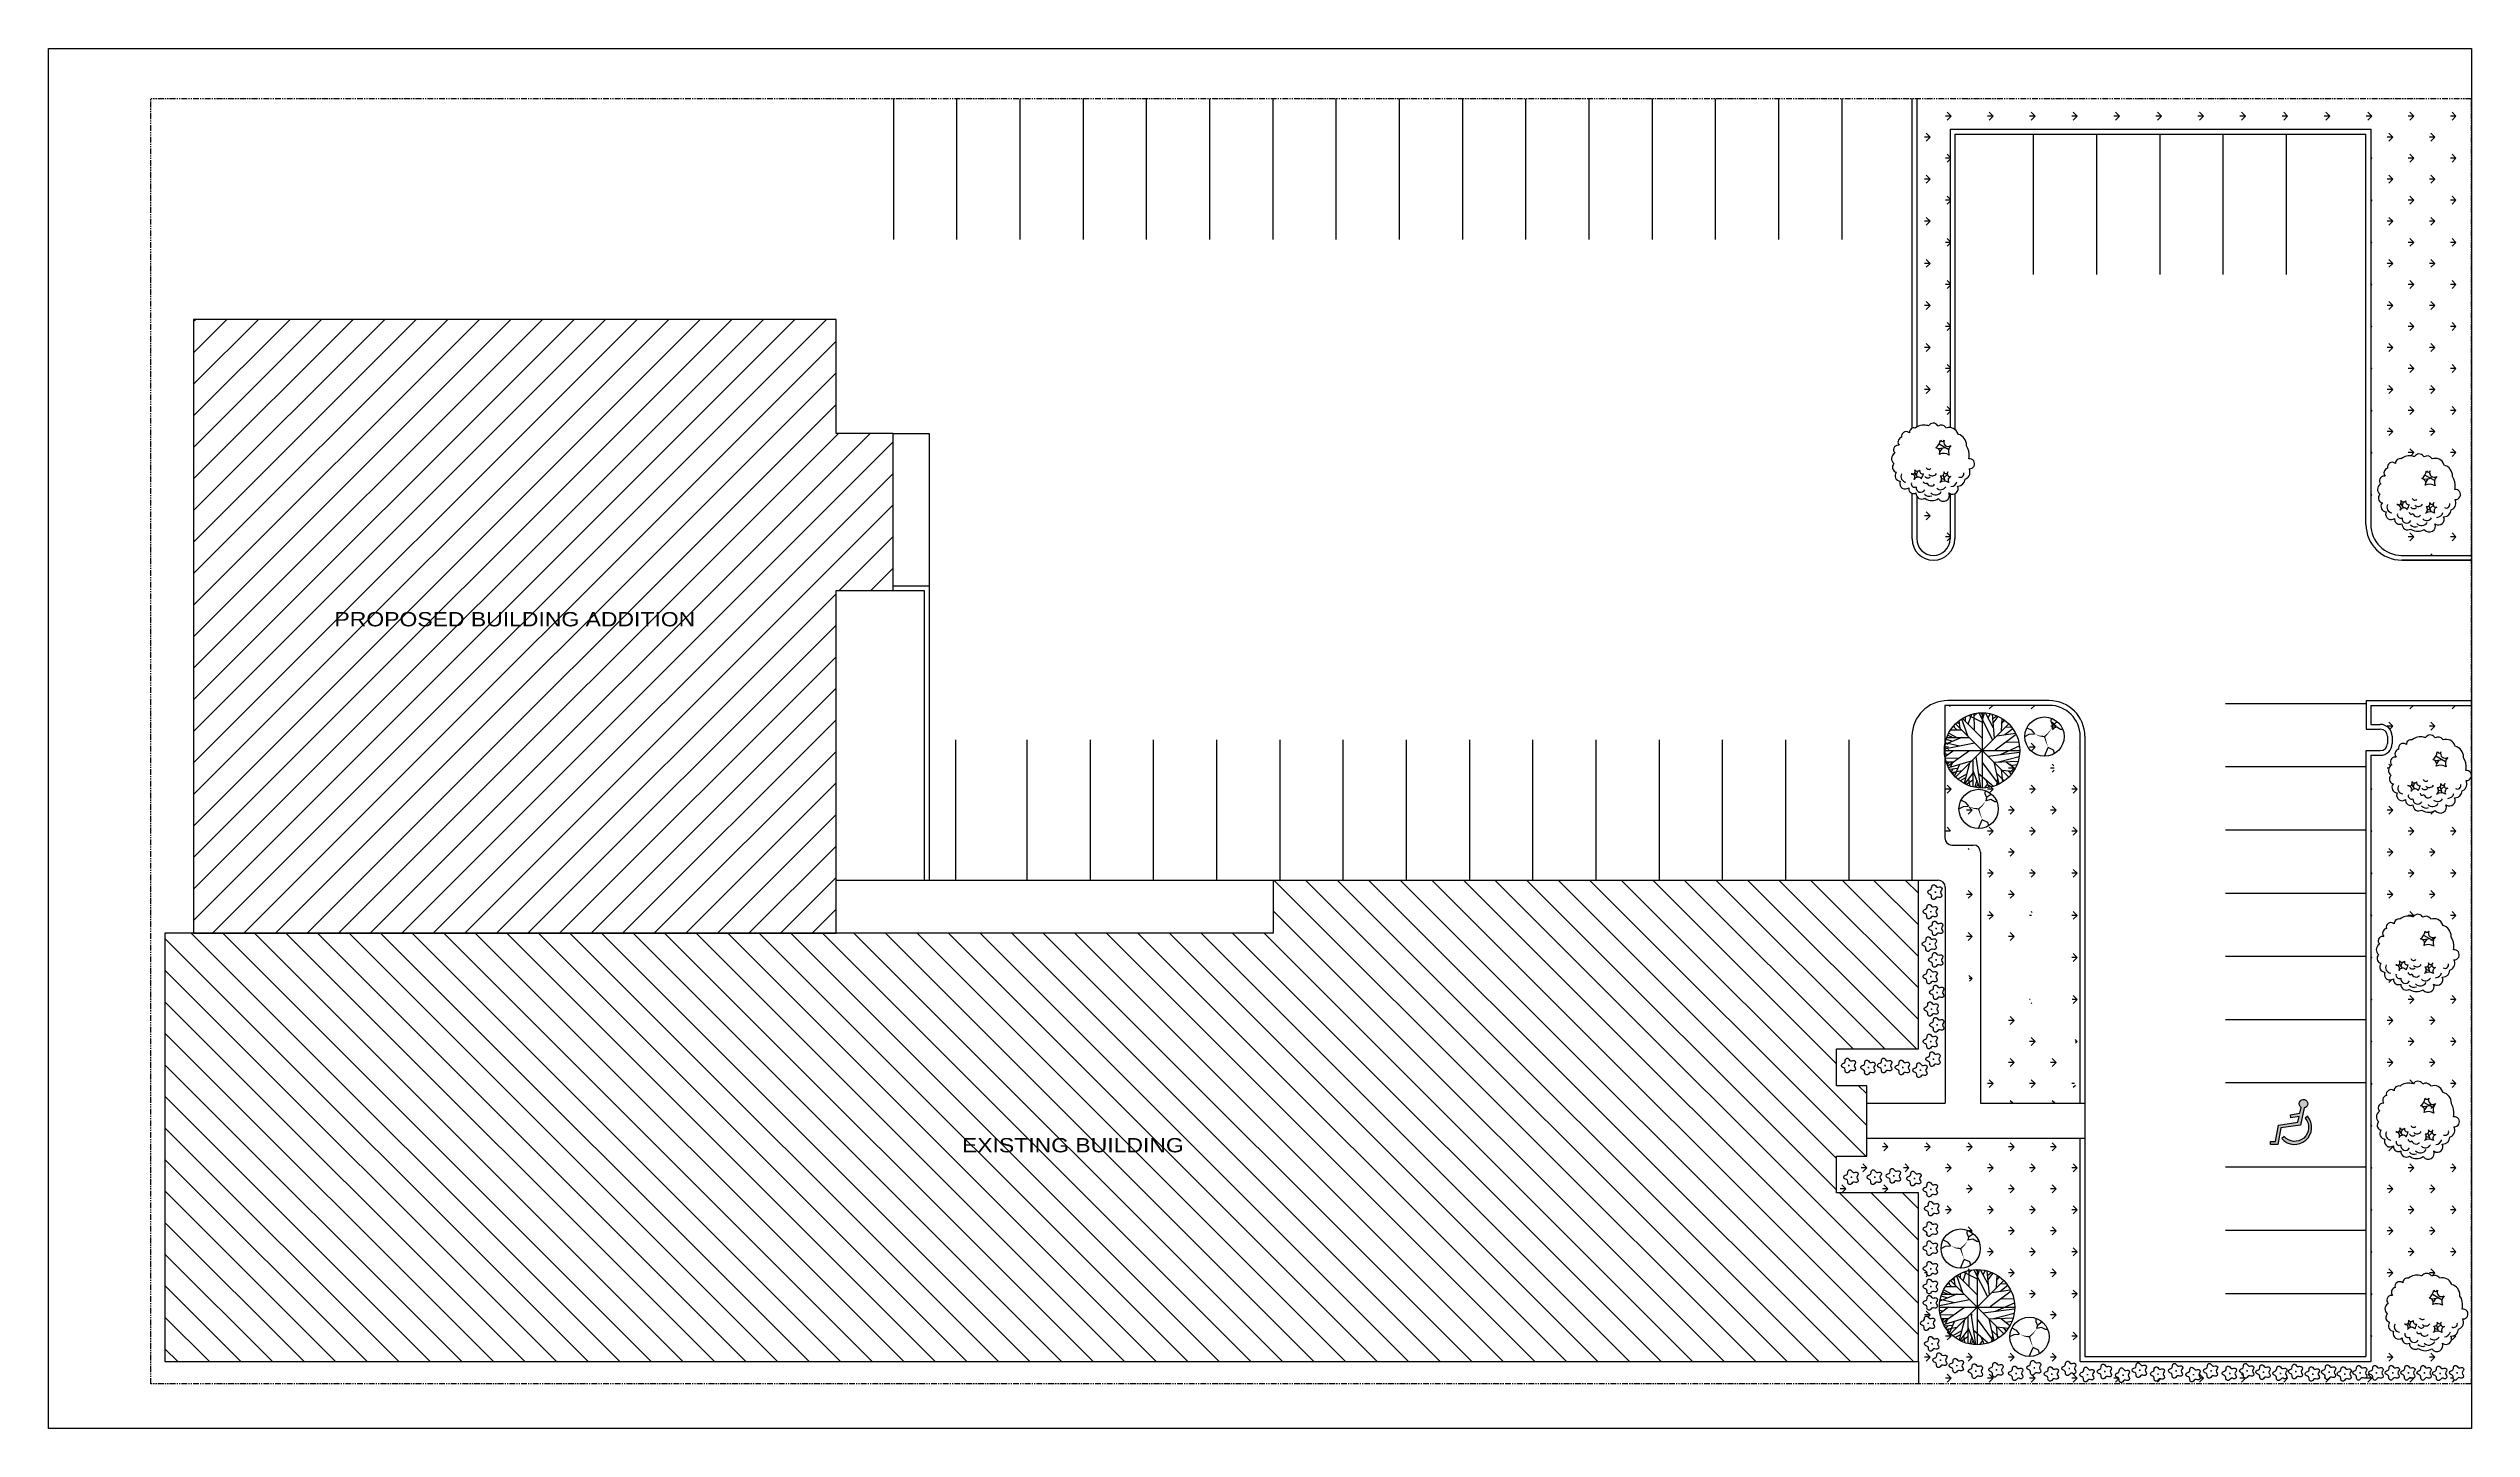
# Model space of a CAD drawing. Header units: millimetres. Extents: x 2305 to 105735, y -38973 to 19954.
import ezdxf
from ezdxf.enums import TextEntityAlignment as Align

# ---------------------------------------------------------------- set-up
doc = ezdxf.new("R2010")
doc.units = ezdxf.units.MM
doc.linetypes.add('PHANTOM', pattern=[2.5, 1.25, -0.25, 0.25, -0.25, 0.25, -0.25])
doc.layers.add('_Hojyo', color=11, linetype='Continuous', plot=False)
for name, color, linetype in [('Arch_Site_Dimension', 164, 'Continuous'), ('Arch_Site_ExBldg', 251, 'Continuous'), ('Arch_Site_ExConcCurb', 5, 'Continuous'), ('Arch_Site_ExParking_Stalls', 4, 'Continuous'), ('Arch_Site_Propline', 164, 'PHANTOM'), ('Arch_Site_SHRUBS', 92, 'Continuous'), ('Arch_Site_Text', 7, 'Continuous'), ('Arch_Site_TREES', 84, 'Continuous'), ('Arch_Sitel_Bldg.', 43, 'Continuous')]:
    doc.layers.add(name, color=color, linetype=linetype)
doc.styles.add('SANS-115', font='sanss___.ttf', dxfattribs={"width": 1.15})
pattern_1 = [(180, (0, 0), (-898.0256, -898.0256), [238.125, -1557.926]), (135, (0, 0), (-898.026, -898.026), [238.125, -1031.875]), (225, (0, 0), (898.026, -898.026), [238.125, -1031.875])]

msp = doc.modelspace()

# ---------------------------------------------------------------- texts
at = {"layer": 'Arch_Site_Text', "style": 'SANS-115', "width": 1.15}
msp.add_text('PROPOSED BUILDING ADDITION', height=609.6, dxfattribs=at).set_placement((22212, -4721), align=Align.CENTER)
msp.add_text('EXISTING BUILDING', height=609.6, dxfattribs=at).set_placement((41298, -27179))

# ---------------------------------------------------------------- blocks, each defined once
blk = doc.blocks.new('Handicap')
h = blk.add_hatch(color=1)
h.paths.add_polyline_path([(-0.34, 1.82), (1.03, 1.61), (1.11, 2.11), (-0.46, 2.34), (-0.68, 3.32, 5.475426), (-1.17, 3.22), (-0.53, 0.4), (2.68, -0.06), (3.17, -2.83), (4.42, -2.83), (4.42, -2.33), (3.59, -2.33), (3.11, 0.38), (-0.12, 0.85)])
h.paths.add_polyline_path([(2.54, -1.84), (2.16, -1.51, -0.996314), (-1.35, 1.51), (-1.73, 1.84, 0.996968)])
at = {"color": 1}
blk.add_lwpolyline([(-0.12, 0.85), (-0.34, 1.82), (1.03, 1.61), (1.11, 2.11), (-0.46, 2.34), (-0.68, 3.32, 5.475426), (-1.17, 3.22), (-0.53, 0.4), (2.68, -0.06), (3.17, -2.83), (4.42, -2.83), (4.42, -2.33), (3.59, -2.33), (3.11, 0.38)], format="xyb", close=True, dxfattribs=at)
blk.add_lwpolyline([(-1.73, 1.84), (-1.35, 1.51, 0.996314), (2.16, -1.51), (2.54, -1.84, -0.996314), (-1.73, 1.84)], format="xyb", dxfattribs=at)

# ---------------------------------------------------------------- hatches: boundary and pattern name
at = {"layer": 'Arch_Site_Dimension'}
h = msp.add_hatch(dxfattribs=at)
h.set_pattern_fill('GRASS', color=256, scale=1270, angle=90, style=0)
h.set_pattern_definition(pattern_1)
h.paths.add_polyline_path([(101432, -370, 0.4142136), (102753, -1691), (105728, -1691), (105728, 17798), (82053, 17798), (82053, 3792, -0.1969278), (82476, 3860), (82521, 3850), (82558, 3845, -0.5189973), (82945, 3859), (82967, 3830, -0.3920421), (83289, 3774), (83310, 3746, -0.1040227), (83476, 3764), (83476, 16502), (101432, 16502)])
h.paths.add_polyline_path([(103688, 2546), (103709, 2518, -0.3920421), (104031, 2461), (104053, 2433, -0.4014128), (104558, 2193), (104569, 2164, -0.3368756), (104923, 1698), (104923, 1670, -0.1780216), (105031, 1203), (105020, 1118, -1.0788838), (105052, 694), (105031, 694, -0.4461646), (104891, 270), (104859, 256, -0.4103395), (104558, -41), (104537, -41, -0.773911), (104193, -353), (104171, -338, -0.8812872), (103731, -593), (103720, -579, -0.2994505), (103161, -579), (103139, -565, -0.5841295), (102763, -353), (102763, -338, -0.5711574), (102452, -155), (102452, -112, -0.7216646), (102076, 128), (102086, 171, -0.604429), (101914, 538), (101925, 552, -0.5080704), (101785, 864), (101818, 920, -0.5068768), (101839, 1344), (101861, 1358, -0.6697534), (102000, 1698), (102043, 1698, -0.5017912), (102119, 2023), (102151, 2037, -0.6691783), (102462, 2249), (102484, 2235, -0.503334), (102731, 2433, -0.2339124), (103219, 2548), (103263, 2538), (103301, 2532, -0.5189973)], flags=16)
h.paths.add_polyline_path([(103956, 1905, -0.022395), (103963, 1921, -0.0525773), (103956, 1905, 0.8523788), (104286, 1721, 0.3337406), (104178, 1277, 0.2662373), (103757, 1305, 0.5519354), (103610, 1585, 0.2296417), (103810, 1980, 0.9718312)], flags=0)
h.paths.add_polyline_path([(102955, 690, 0.756046), (103081, 479, -0.0635586), (102993, 269, 0.5187194), (102697, 255, -0.0271301), (102689, 241, -0.0231275), (102697, 255, 0.4152245), (102628, 463, -0.1653954), (102552, 479, -0.1294804), (102628, 463, 0.5680476), (102713, 654, 0.6638619)], flags=0)
h.paths.add_polyline_path([(103953, 563, -0.0315577), (103958, 548, 0.5144211), (104102, 516, -0.1143934), (104129, 563, -0.1533625), (104102, 516, 0.583475), (104244, 363, -0.0191442), (104257, 367, -0.0265179), (104244, 363, 0.6783017), (104229, 54, 0.3806565), (103767, 109, 0.616145), (103734, 444, 0.8337023), (103958, 548, -0.0437359)], flags=0)
h.paths.add_polyline_path([(83476, 858), (83444, 826, -0.6475848), (82988, 720), (82977, 734, -0.2994505), (82418, 734), (82397, 748, -0.4214796), (82053, 837), (82053, -979, 1), (83476, -979)], flags=17)
at = {"layer": 'Arch_Site_ExBldg'}
h = msp.add_hatch(dxfattribs=at)
h.set_pattern_fill('LINE', color=256, scale=7620, angle=135, style=0)
h.set_pattern_definition([(135, (0, 0), (-673.519, -673.519), [])])
h.paths.add_polyline_path([(7277, -17827), (7277, -36115), (82124, -36115), (82124, -28914), (78624, -28914), (78624, -27339), (79918, -27339), (79918, -24342), (78624, -24342), (78624, -22767), (82124, -22767), (82124, -15566), (54581, -15566), (54581, -17827)])
h.paths.add_polyline_path([(41139, -27357), (50756, -27357), (50756, -26399), (41139, -26399)], flags=24)
at = {"layer": 'Arch_Site_TREES'}
h = msp.add_hatch(dxfattribs=at)
h.set_pattern_fill('GRASS', color=256, scale=1270, angle=90, style=0)
h.set_pattern_definition(pattern_1)
h.paths.add_polyline_path([(103630, -12578), (103609, -12564, -0.5841295), (103233, -12352), (103233, -12338, -0.5711574), (102921, -12154), (102921, -12112, -0.7216646), (102545, -11871), (102556, -11829, -0.604429), (102384, -11461), (102394, -11447, -0.5080704), (102255, -11136), (102287, -11080, -0.5068768), (102308, -10655), (102330, -10641, -0.6697534), (102470, -10302), (102513, -10302, -0.5017912), (102588, -9977), (102620, -9963, -0.6691783), (102932, -9750), (102953, -9765, -0.503334), (103200, -9567, -0.2339124), (103688, -9452), (103732, -9462), (103770, -9468, -0.5189973), (104157, -9453), (104178, -9482, -0.3920421), (104501, -9538), (104522, -9567, -0.4014128), (105027, -9807), (105038, -9835, -0.3368756), (105393, -10302), (105393, -10330, -0.1780216), (105500, -10797), (105489, -10882, -0.3817655), (105728, -11037), (105728, -8097), (101435, -8097), (101435, -8908), (101841, -8908, -0.4142136), (102349, -9416), (102349, -9720, -0.4142136), (101841, -10228), (101432, -10228), (101432, -36104), (89029, -36104), (89029, -26581), (79918, -26581), (79918, -27331), (78604, -27331), (78604, -28906), (82124, -28906), (82124, -36115), (82124, -37066), (105728, -37066), (105728, -11148, -0.3389107), (105522, -11306), (105500, -11306, -0.4461646), (105360, -11730), (105328, -11744, -0.4103395), (105027, -12041), (105006, -12041, -0.773911), (104662, -12352), (104640, -12338, -0.8812872), (104200, -12593), (104189, -12578, -0.2994505)])
h.paths.add_polyline_path([(103634, -17109), (103656, -17137, -0.3920421), (103978, -17193), (104000, -17222, -0.4014128), (104505, -17462), (104515, -17490, -0.3368756), (104870, -17957), (104870, -17985, -0.1780216), (104978, -18452), (104967, -18537, -1.0788838), (104999, -18961), (104978, -18961, -0.4461646), (104838, -19385), (104806, -19399, -0.4103395), (104505, -19696), (104483, -19696, -0.773911), (104139, -20007), (104118, -19993, -0.8812872), (103677, -20248), (103666, -20234, -0.2994505), (103108, -20234), (103086, -20219, -0.5841295), (102710, -20007), (102710, -19993, -0.5711574), (102398, -19809), (102398, -19767, -0.7216646), (102022, -19527), (102033, -19484, -0.604429), (101861, -19116), (101872, -19102, -0.5080704), (101732, -18791), (101764, -18735, -0.5068768), (101786, -18310), (101807, -18296, -0.6697534), (101947, -17957), (101990, -17957, -0.5017912), (102065, -17632), (102098, -17618, -0.6691783), (102409, -17405), (102431, -17420, -0.503334), (102678, -17222, -0.2339124), (103165, -17107), (103210, -17117), (103247, -17123, -0.5189973)], flags=16)
h.paths.add_polyline_path([(103909, -17734, -0.0525773), (103903, -17749, 0.7359616), (104194, -17972, 0.294284), (104125, -18378, 0.2662373), (103704, -18350, 0.5519354), (103557, -18070, 0.1993648), (103753, -17734, 0.6662139), (103903, -17749, -0.022395)], flags=0)
h.paths.add_polyline_path([(103900, -19092, -0.0315577), (103904, -19107, 0.5144211), (104048, -19139, -0.1143934), (104076, -19092, -0.1533625), (104048, -19139, 0.583475), (104191, -19291, -0.0191442), (104203, -19288, -0.0265179), (104191, -19291, 0.4894884), (104105, -19540, 0.2976271), (103723, -19540, 0.4475108), (103753, -19260, 0.5691738), (103904, -19107, -0.0437359)], flags=0)
h.paths.add_polyline_path([(102871, -19022, 0.5695459), (103027, -19176, -0.0635586), (102939, -19386, 0.5187194), (102644, -19399, -0.0271301), (102635, -19414, -0.0231275), (102644, -19399, 0.4152245), (102575, -19192, -0.1653954), (102498, -19176, -0.1294804), (102575, -19192, 0.5439336), (102665, -19008, 0.4763324)], flags=0)
h.paths.add_polyline_path([(103638, -24238), (103660, -24266, -0.3920421), (103982, -24323), (104004, -24351, -0.4014128), (104509, -24591), (104519, -24619, -0.3368756), (104874, -25086), (104874, -25114, -0.1780216), (104981, -25581), (104971, -25666, -1.0788838), (105003, -26090), (104981, -26090, -0.4461646), (104842, -26514), (104810, -26528, -0.4103395), (104509, -26825), (104487, -26825, -0.773911), (104143, -27136), (104122, -27122, -0.8812872), (103681, -27377), (103670, -27363, -0.2994505), (103112, -27363), (103090, -27349, -0.5841295), (102714, -27136), (102714, -27122, -0.5711574), (102402, -26938), (102402, -26896, -0.7216646), (102026, -26656), (102037, -26613, -0.604429), (101865, -26246), (101876, -26231, -0.5080704), (101736, -25920), (101768, -25864, -0.5068768), (101790, -25440), (101811, -25425, -0.6697534), (101951, -25086), (101994, -25086, -0.5017912), (102069, -24761), (102101, -24747, -0.6691783), (102413, -24535), (102435, -24549, -0.503334), (102682, -24351, -0.2339124), (103169, -24236), (103214, -24246), (103251, -24252, -0.5189973)], flags=16)
h.paths.add_polyline_path([(103913, -24863, -0.0525773), (103907, -24879, 0.7359616), (104197, -25101, 0.294284), (104129, -25507, 0.2662373), (103707, -25479, 0.5519354), (103560, -25199, 0.1993648), (103756, -24863, 0.6662139), (103907, -24879, -0.022395)], flags=0)
h.paths.add_polyline_path([(102875, -26151, 0.5695459), (103031, -26305, -0.0635586), (102943, -26515, 0.5187194), (102648, -26529, -0.0271301), (102639, -26543, -0.0231275), (102648, -26529, 0.4152245), (102579, -26321, -0.1653954), (102502, -26305, -0.1294804), (102579, -26321, 0.5439336), (102669, -26137, 0.4763324)], flags=0)
h.paths.add_polyline_path([(103903, -26221, -0.0315577), (103908, -26236, 0.5144211), (104052, -26268, -0.1143934), (104080, -26221, -0.1533625), (104052, -26268, 0.583475), (104195, -26421, -0.0191442), (104207, -26417, -0.0265179), (104195, -26421, 0.4894884), (104109, -26669, 0.2976271), (103727, -26669, 0.4475108), (103756, -26389, 0.5691738), (103908, -26236, -0.0437359)], flags=0)
h.paths.add_polyline_path([(104006, -32442), (104028, -32470, -0.3920421), (104350, -32527), (104372, -32555, -0.4014128), (104877, -32796), (104888, -32824, -0.3368756), (105242, -33290), (105242, -33319, -0.1780216), (105350, -33785), (105339, -33870, -1.0788838), (105371, -34294), (105350, -34294, -0.4461646), (105210, -34719), (105178, -34733, -0.4103395), (104877, -35030), (104855, -35030, -0.773911), (104512, -35341), (104490, -35327, -0.8812872), (104049, -35581), (104039, -35567, -0.2994505), (103480, -35567), (103458, -35553, -0.5841295), (103082, -35341), (103082, -35327, -0.5711574), (102771, -35143), (102771, -35100, -0.7216646), (102394, -34860), (102405, -34818, -0.604429), (102233, -34450), (102244, -34436, -0.5080704), (102104, -34125), (102137, -34068, -0.5068768), (102158, -33644), (102180, -33630, -0.6697534), (102319, -33290), (102362, -33290, -0.5017912), (102437, -32965), (102470, -32951, -0.6691783), (102781, -32739), (102803, -32753, -0.503334), (103050, -32555, -0.2339124), (103538, -32440), (103582, -32451), (103620, -32456, -0.5189973)], flags=16)
h.paths.add_polyline_path([(104125, -33067, 0.6662139), (104275, -33083, -0.022395), (104282, -33067, -0.0525773), (104275, -33083, 0.7359616), (104566, -33305, 0.294284), (104497, -33711, 0.2662373), (104076, -33683, 0.5519354), (103929, -33403, 0.1993648)], flags=0)
h.paths.add_polyline_path([(103037, -34341, 0.4763324), (103243, -34355, 0.5695459), (103400, -34509, -0.0635586), (103311, -34719, 0.5187194), (103016, -34733, -0.0271301), (103008, -34747, -0.0231275), (103016, -34733, 0.4152245), (102947, -34525, -0.1653954), (102870, -34509, -0.1294804), (102947, -34525, 0.5439336)], flags=0)
h.paths.add_polyline_path([(104272, -34425, -0.0315577), (104277, -34440, 0.5144211), (104421, -34472, -0.1143934), (104448, -34425, -0.1533625), (104421, -34472, 0.583475), (104563, -34625, -0.0191442), (104576, -34621, -0.0265179), (104563, -34625, 0.4894884), (104478, -34873, 0.2976271), (104095, -34873, 0.4475108), (104125, -34593, 0.5691738), (104277, -34440, -0.0437359)], flags=0)
h.paths.add_polyline_path([(103732, -36311), (103760, -36350, 0.3249197), (103857, -36383), (103903, -36369, -0.7265425), (103998, -36504), (103970, -36542, 0.3249197), (103968, -36644), (103996, -36684, -0.7265425), (103897, -36816), (103852, -36801, 0.3249197), (103754, -36831), (103725, -36870, -0.7265425), (103569, -36817), (103570, -36769, 0.3249197), (103511, -36685), (103465, -36670, -0.7265425), (103467, -36505), (103513, -36490, 0.3249197), (103574, -36408), (103575, -36360, -0.7265425)], flags=16)
h.paths.add_polyline_path([(103039, -36311), (103067, -36350, 0.3249197), (103164, -36383), (103210, -36369, -0.7265425), (103305, -36504), (103277, -36542, 0.3249197), (103275, -36644), (103303, -36684, -0.7265425), (103204, -36816), (103159, -36801, 0.3249197), (103061, -36831), (103032, -36870, -0.7265425), (102876, -36817), (102877, -36769, 0.3249197), (102818, -36685), (102772, -36670, -0.7265425), (102774, -36505), (102820, -36490, 0.3249197), (102881, -36408), (102882, -36360, -0.7265425)], flags=16)
h.paths.add_polyline_path([(105118, -36311), (105146, -36350, 0.3249197), (105243, -36383), (105289, -36369, -0.7265425), (105384, -36504), (105356, -36542, 0.3249197), (105354, -36644), (105382, -36684, -0.7265425), (105283, -36816), (105238, -36801, 0.3249197), (105140, -36831), (105111, -36870, -0.7265425), (104955, -36817), (104956, -36769, 0.3249197), (104897, -36685), (104851, -36670, -0.7265425), (104853, -36505), (104899, -36490, 0.3249197), (104960, -36408), (104961, -36360, -0.7265425)], flags=16)
h.paths.add_polyline_path([(104399, -36338), (104427, -36377, 0.3249197), (104523, -36410), (104569, -36396, -0.7265425), (104665, -36530), (104636, -36569, 0.3249197), (104635, -36671), (104662, -36710, -0.7265425), (104564, -36843), (104518, -36827, 0.3249197), (104421, -36858), (104392, -36896, -0.7265425), (104235, -36843), (104236, -36795, 0.3249197), (104177, -36712), (104131, -36696, -0.7265425), (104133, -36531), (104179, -36517, 0.3249197), (104240, -36435), (104241, -36387, -0.7265425)], flags=16)
h.paths.add_polyline_path([(102373, -36311), (102401, -36350, 0.3249197), (102498, -36383), (102544, -36369, -0.7265425), (102639, -36504), (102610, -36542, 0.3249197), (102609, -36644), (102637, -36684, -0.7265425), (102538, -36816), (102492, -36801, 0.3249197), (102395, -36831), (102366, -36870, -0.7265425), (102210, -36817), (102210, -36769, 0.3249197), (102151, -36685), (102106, -36670, -0.7265425), (102108, -36505), (102154, -36490, 0.3249197), (102215, -36408), (102215, -36360, -0.7265425)], flags=16)
h.paths.add_polyline_path([(101680, -36311), (101708, -36350, 0.3249197), (101805, -36383), (101851, -36369, -0.7265425), (101946, -36504), (101917, -36542, 0.3249197), (101916, -36644), (101944, -36684, -0.7265425), (101845, -36816), (101799, -36801, 0.3249197), (101702, -36831), (101673, -36870, -0.7265425), (101517, -36817), (101517, -36769, 0.3249197), (101458, -36685), (101413, -36670, -0.7265425), (101415, -36505), (101461, -36490, 0.3249197), (101522, -36408), (101522, -36360, -0.7265425)], flags=16)
h.paths.add_polyline_path([(100987, -36311), (101015, -36350, 0.3249197), (101112, -36383), (101158, -36369, -0.7265425), (101253, -36504), (101224, -36542, 0.3249197), (101223, -36644), (101251, -36684, -0.7265425), (101152, -36816), (101106, -36801, 0.3249197), (101009, -36831), (100980, -36870, -0.7265425), (100824, -36817), (100824, -36769, 0.3249197), (100765, -36685), (100720, -36670, -0.7265425), (100722, -36505), (100768, -36490, 0.3249197), (100829, -36408), (100829, -36360, -0.7265425)], flags=16)
h.paths.add_polyline_path([(100321, -36364), (100349, -36404, 0.3249197), (100445, -36436), (100491, -36422, -0.7265425), (100587, -36557), (100558, -36596, 0.3249197), (100557, -36698), (100584, -36737, -0.7265425), (100486, -36869), (100440, -36854, 0.3249197), (100343, -36884), (100314, -36923, -0.7265425), (100157, -36870), (100158, -36822, 0.3249197), (100099, -36738), (100053, -36723, -0.7265425), (100055, -36558), (100101, -36543, 0.3249197), (100162, -36462), (100163, -36413, -0.7265425)], flags=16)
h.paths.add_polyline_path([(99654, -36285), (99682, -36324, 0.3249197), (99779, -36357), (99825, -36342, -0.7265425), (99920, -36477), (99891, -36516, 0.3249197), (99890, -36618), (99918, -36657, -0.7265425), (99819, -36790), (99774, -36774, 0.3249197), (99676, -36804), (99647, -36843, -0.7265425), (99491, -36790), (99491, -36742, 0.3249197), (99433, -36659), (99387, -36643, -0.7265425), (99389, -36478), (99435, -36464, 0.3249197), (99496, -36382), (99497, -36334, -0.7265425)], flags=16)
h.paths.add_polyline_path([(98961, -36364), (98989, -36404, 0.3249197), (99086, -36436), (99132, -36422, -0.7265425), (99227, -36557), (99198, -36596, 0.3249197), (99197, -36698), (99225, -36737, -0.7265425), (99126, -36869), (99081, -36854, 0.3249197), (98983, -36884), (98954, -36923, -0.7265425), (98798, -36870), (98798, -36822, 0.3249197), (98739, -36738), (98694, -36723, -0.7265425), (98696, -36558), (98742, -36543, 0.3249197), (98803, -36462), (98804, -36413, -0.7265425)], flags=16)
h.paths.add_polyline_path([(98242, -36258), (98269, -36297, 0.3249197), (98366, -36330), (98412, -36316, -0.7265425), (98508, -36451), (98479, -36489, 0.3249197), (98478, -36591), (98505, -36631, -0.7265425), (98407, -36763), (98361, -36748, 0.3249197), (98263, -36778), (98235, -36817, -0.7265425), (98078, -36764), (98079, -36715, 0.3249197), (98020, -36632), (97974, -36616, -0.7265425), (97976, -36451), (98022, -36437, 0.3249197), (98083, -36355), (98084, -36307, -0.7265425)], flags=16)
h.paths.add_polyline_path([(97575, -36338), (97603, -36377, 0.3249197), (97700, -36410), (97746, -36396, -0.7265425), (97841, -36530), (97812, -36569, 0.3249197), (97811, -36671), (97839, -36710, -0.7265425), (97740, -36843), (97695, -36827, 0.3249197), (97597, -36858), (97568, -36896, -0.7265425), (97412, -36843), (97412, -36795, 0.3249197), (97353, -36712), (97308, -36696, -0.7265425), (97310, -36531), (97356, -36517, 0.3249197), (97417, -36435), (97418, -36387, -0.7265425)], flags=16)
h.paths.add_polyline_path([(96856, -36285), (96883, -36324, 0.3249197), (96980, -36357), (97026, -36342, -0.7265425), (97122, -36477), (97093, -36516, 0.3249197), (97092, -36618), (97119, -36657, -0.7265425), (97021, -36790), (96975, -36774, 0.3249197), (96877, -36804), (96849, -36843, -0.7265425), (96692, -36790), (96693, -36742, 0.3249197), (96634, -36659), (96588, -36643, -0.7265425), (96590, -36478), (96636, -36464, 0.3249197), (96697, -36382), (96698, -36334, -0.7265425)], flags=16)
h.paths.add_polyline_path([(96429, -36424), (96400, -36463, 0.3249197), (96399, -36565), (96426, -36604, -0.7265425), (96328, -36736), (96282, -36721, 0.3249197), (96184, -36751), (96156, -36790, -0.7265425), (95999, -36737), (96000, -36689, 0.3249197), (95941, -36605), (95895, -36590, -0.7265425), (95897, -36425), (95943, -36410, 0.3249197), (96004, -36329), (96005, -36280, -0.7265425), (96163, -36231), (96190, -36271, 0.3249197), (96287, -36303), (96333, -36289, -0.7265425)], flags=16)
h.paths.add_polyline_path([(95682, -36530), (95653, -36569, 0.3249197), (95652, -36671), (95680, -36710, -0.7265425), (95581, -36843), (95536, -36827, 0.3249197), (95438, -36858), (95409, -36896, -0.7265425), (95253, -36843), (95253, -36795, 0.3249197), (95195, -36712), (95149, -36696, -0.7265425), (95151, -36531), (95197, -36517, 0.3249197), (95258, -36435), (95259, -36387, -0.7265425), (95416, -36338), (95444, -36377, 0.3249197), (95541, -36410), (95587, -36396, -0.7265425)], flags=16)
h.paths.add_polyline_path([(94883, -36424), (94854, -36463, 0.3249197), (94853, -36565), (94880, -36604, -0.7265425), (94782, -36736), (94736, -36721, 0.3249197), (94639, -36751), (94610, -36790, -0.7265425), (94453, -36737), (94454, -36689, 0.3249197), (94395, -36605), (94349, -36590, -0.7265425), (94351, -36425), (94397, -36410, 0.3249197), (94458, -36329), (94459, -36280, -0.7265425), (94617, -36231), (94645, -36271, 0.3249197), (94741, -36303), (94787, -36289, -0.7265425)], flags=16)
h.paths.add_polyline_path([(94136, -36584), (94108, -36622, 0.3249197), (94106, -36724), (94134, -36764, -0.7265425), (94035, -36896), (93990, -36881, 0.3249197), (93892, -36911), (93863, -36950, -0.7265425), (93707, -36897), (93708, -36848, 0.3249197), (93649, -36765), (93603, -36750, -0.7265425), (93605, -36584), (93651, -36570, 0.3249197), (93712, -36488), (93713, -36440, -0.7265425), (93870, -36391), (93898, -36430, 0.3249197), (93995, -36463), (94041, -36449, -0.7265425)], flags=16)
h.paths.add_polyline_path([(93390, -36424), (93361, -36463, 0.3249197), (93360, -36565), (93388, -36604, -0.7265425), (93289, -36736), (93243, -36721, 0.3249197), (93146, -36751), (93117, -36790, -0.7265425), (92961, -36737), (92961, -36689, 0.3249197), (92902, -36605), (92857, -36590, -0.7265425), (92859, -36425), (92905, -36410, 0.3249197), (92966, -36329), (92966, -36280, -0.7265425), (93124, -36231), (93152, -36271, 0.3249197), (93249, -36303), (93295, -36289, -0.7265425)], flags=16)
h.paths.add_polyline_path([(92617, -36557), (92588, -36596, 0.3249197), (92587, -36698), (92615, -36737, -0.7265425), (92516, -36869), (92470, -36854, 0.3249197), (92373, -36884), (92344, -36923, -0.7265425), (92188, -36870), (92188, -36822, 0.3249197), (92129, -36738), (92084, -36723, -0.7265425), (92086, -36558), (92132, -36543, 0.3249197), (92193, -36462), (92193, -36413, -0.7265425), (92351, -36364), (92379, -36404, 0.3249197), (92476, -36436), (92522, -36422, -0.7265425)], flags=16)
h.paths.add_polyline_path([(91844, -36397), (91815, -36436, 0.3249197), (91814, -36538), (91842, -36577, -0.7265425), (91743, -36710), (91697, -36694, 0.3249197), (91600, -36725), (91571, -36763, -0.7265425), (91415, -36710), (91415, -36662, 0.3249197), (91356, -36579), (91311, -36563, -0.7265425), (91313, -36398), (91359, -36384, 0.3249197), (91420, -36302), (91420, -36254, -0.7265425), (91578, -36205), (91606, -36244, 0.3249197), (91703, -36277), (91749, -36262, -0.7265425)], flags=16)
h.paths.add_polyline_path([(82921, -28681), (82892, -28720, 0.3249197), (82890, -28822), (82918, -28861, -0.7265425), (82820, -28993), (82774, -28978, 0.3249197), (82676, -29008), (82648, -29047, -0.7265425), (82491, -28994), (82492, -28946, 0.3249197), (82433, -28862), (82387, -28847, -0.7265425), (82389, -28682), (82435, -28667, 0.3249197), (82496, -28586), (82497, -28537, -0.7265425), (82655, -28488), (82682, -28528, 0.3249197), (82779, -28560), (82825, -28546, -0.7265425)], flags=16)
h.paths.add_polyline_path([(84767, -31290, -1), (83090, -31290, -1)], flags=16)
h.paths.add_polyline_path([(91124, -36610), (91096, -36649, 0.3249197), (91094, -36751), (91122, -36790, -0.7265425), (91023, -36923), (90978, -36907, 0.3249197), (90880, -36938), (90851, -36976, -0.7265425), (90695, -36923), (90696, -36875, 0.3249197), (90637, -36792), (90591, -36776, -0.7265425), (90593, -36611), (90639, -36597, 0.3249197), (90700, -36515), (90701, -36467, -0.7265425), (90858, -36418), (90886, -36457, 0.3249197), (90983, -36490), (91029, -36475, -0.7265425)], flags=16)
h.paths.add_polyline_path([(82220, -28215), (82191, -28253, 0.3249197), (82190, -28355), (82218, -28395, -0.7265425), (82119, -28527), (82074, -28512, 0.3249197), (81976, -28542), (81947, -28581, -0.7265425), (81791, -28528), (81791, -28479, 0.3249197), (81732, -28396), (81687, -28381, -0.7265425), (81689, -28215), (81735, -28201, 0.3249197), (81796, -28119), (81797, -28071, -0.7265425), (81954, -28022), (81982, -28061, 0.3249197), (82079, -28094), (82125, -28080, -0.7265425)], flags=16)
h.paths.add_polyline_path([(82979, -29497), (82950, -29536, 0.3249197), (82949, -29638), (82977, -29677, -0.7265425), (82878, -29809), (82832, -29794, 0.3249197), (82735, -29824), (82706, -29863, -0.7265425), (82550, -29810), (82550, -29762, 0.3249197), (82491, -29678), (82446, -29663, -0.7265425), (82448, -29498), (82494, -29483, 0.3249197), (82555, -29402), (82555, -29353, -0.7265425), (82713, -29304), (82741, -29344, 0.3249197), (82838, -29376), (82884, -29362, -0.7265425)], flags=16)
h.paths.add_polyline_path([(86236, -33788, -1), (83021, -33788, -1)], flags=16)
h.paths.add_polyline_path([(84629, -33788), (84629, -34902), (84466, -34762), (84359, -34058), (83761, -34656), (83525, -34704), (83668, -34385), (84185, -34231), (84629, -33788), (84629, -32233), (84691, -32313), (84640, -32492), (85073, -33343)], flags=0)
h.paths.add_polyline_path([(90351, -36451), (90323, -36489, 0.3249197), (90321, -36591), (90349, -36631, -0.7265425), (90250, -36763), (90205, -36748, 0.3249197), (90107, -36778), (90079, -36817, -0.7265425), (89922, -36764), (89923, -36715, 0.3249197), (89864, -36632), (89818, -36616, -0.7265425), (89820, -36451), (89866, -36437, 0.3249197), (89927, -36355), (89928, -36307, -0.7265425), (90085, -36258), (90113, -36297, 0.3249197), (90210, -36330), (90256, -36316, -0.7265425)], flags=16)
h.paths.add_polyline_path([(87702, -35055, -1), (86026, -35055, -1)], flags=16)
h.paths.add_polyline_path([(82921, -30371), (82892, -30410, 0.3249197), (82890, -30512), (82918, -30551, -0.7265425), (82820, -30684), (82774, -30668, 0.3249197), (82676, -30699), (82648, -30737, -0.7265425), (82491, -30684), (82492, -30636, 0.3249197), (82433, -30553), (82387, -30537, -0.7265425), (82389, -30372), (82435, -30358, 0.3249197), (82496, -30276), (82497, -30228, -0.7265425), (82655, -30179), (82682, -30218, 0.3249197), (82779, -30251), (82825, -30237, -0.7265425)], flags=16)
h.paths.add_polyline_path([(81345, -28098), (81316, -28137, 0.3249197), (81315, -28239), (81343, -28278, -0.7265425), (81244, -28410), (81198, -28395, 0.3249197), (81101, -28425), (81072, -28464, -0.7265425), (80915, -28411), (80916, -28363, 0.3249197), (80857, -28279), (80811, -28264, -0.7265425), (80813, -28099), (80859, -28084, 0.3249197), (80921, -28003), (80921, -27954, -0.7265425), (81079, -27905), (81107, -27945, 0.3249197), (81203, -27977), (81249, -27963, -0.7265425)], flags=16)
h.paths.add_polyline_path([(89605, -36584), (89576, -36622, 0.3249197), (89575, -36724), (89603, -36764, -0.7265425), (89504, -36896), (89459, -36881, 0.3249197), (89361, -36911), (89332, -36950, -0.7265425), (89176, -36897), (89176, -36848, 0.3249197), (89117, -36765), (89072, -36750, -0.7265425), (89074, -36584), (89120, -36570, 0.3249197), (89181, -36488), (89181, -36440, -0.7265425), (89339, -36391), (89367, -36430, 0.3249197), (89464, -36463), (89510, -36449, -0.7265425)], flags=16)
h.paths.add_polyline_path([(88832, -36317), (88803, -36356, 0.3249197), (88802, -36458), (88830, -36497, -0.7265425), (88731, -36630), (88686, -36614, 0.3249197), (88588, -36645), (88559, -36683, -0.7265425), (88403, -36630), (88403, -36582, 0.3249197), (88344, -36499), (88299, -36483, -0.7265425), (88301, -36318), (88347, -36304, 0.3249197), (88408, -36222), (88408, -36174, -0.7265425), (88566, -36125), (88594, -36164, 0.3249197), (88691, -36197), (88737, -36183, -0.7265425)], flags=16)
h.paths.add_polyline_path([(82921, -31187), (82892, -31226, 0.3249197), (82890, -31328), (82918, -31368, -0.7265425), (82820, -31500), (82774, -31485, 0.3249197), (82676, -31515), (82648, -31553, -0.7265425), (82491, -31500), (82492, -31452, 0.3249197), (82433, -31369), (82387, -31353, -0.7265425), (82389, -31188), (82435, -31174, 0.3249197), (82496, -31092), (82497, -31044, -0.7265425), (82655, -30995), (82682, -31034, 0.3249197), (82779, -31067), (82825, -31053, -0.7265425)], flags=16)
h.paths.add_polyline_path([(80528, -28156), (80499, -28195, 0.3249197), (80498, -28297), (80526, -28336, -0.7265425), (80427, -28469), (80381, -28453, 0.3249197), (80284, -28484), (80255, -28522, -0.7265425), (80098, -28469), (80099, -28421, 0.3249197), (80040, -28338), (79994, -28322, -0.7265425), (79996, -28157), (80042, -28143, 0.3249197), (80103, -28061), (80104, -28013, -0.7265425), (80262, -27964), (80290, -28003, 0.3249197), (80386, -28036), (80432, -28021, -0.7265425)], flags=16)
h.paths.add_polyline_path([(88086, -36557), (88057, -36596, 0.3249197), (88056, -36698), (88084, -36737, -0.7265425), (87985, -36869), (87939, -36854, 0.3249197), (87842, -36884), (87813, -36923, -0.7265425), (87656, -36870), (87657, -36822, 0.3249197), (87598, -36738), (87552, -36723, -0.7265425), (87555, -36558), (87601, -36543, 0.3249197), (87662, -36462), (87662, -36413, -0.7265425), (87820, -36364), (87848, -36404, 0.3249197), (87944, -36436), (87990, -36422, -0.7265425)], flags=16)
h.paths.add_polyline_path([(82921, -32062), (82892, -32101, 0.3249197), (82890, -32203), (82918, -32242, -0.7265425), (82820, -32374), (82774, -32359, 0.3249197), (82676, -32389), (82648, -32428, -0.7265425), (82491, -32375), (82492, -32327, 0.3249197), (82433, -32243), (82387, -32228, -0.7265425), (82389, -32063), (82435, -32048, 0.3249197), (82496, -31967), (82497, -31918, -0.7265425), (82655, -31869), (82682, -31909, 0.3249197), (82779, -31941), (82825, -31927, -0.7265425)], flags=16)
h.paths.add_polyline_path([(87340, -36291), (87311, -36329, 0.3249197), (87309, -36432), (87337, -36471, -0.7265425), (87239, -36603), (87193, -36588, 0.3249197), (87095, -36618), (87067, -36657, -0.7265425), (86910, -36604), (86911, -36556, 0.3249197), (86852, -36472), (86806, -36457, -0.7265425), (86808, -36292), (86854, -36277, 0.3249197), (86915, -36195), (86916, -36147, -0.7265425), (87074, -36098), (87101, -36137, 0.3249197), (87198, -36170), (87244, -36156, -0.7265425)], flags=16)
h.paths.add_polyline_path([(82921, -32820), (82892, -32858, 0.3249197), (82890, -32960), (82918, -33000, -0.7265425), (82820, -33132), (82774, -33117, 0.3249197), (82676, -33147), (82648, -33186, -0.7265425), (82491, -33133), (82492, -33084, 0.3249197), (82433, -33001), (82387, -32986, -0.7265425), (82389, -32821), (82435, -32806, 0.3249197), (82496, -32724), (82497, -32676, -0.7265425), (82655, -32627), (82682, -32666, 0.3249197), (82779, -32699), (82825, -32685, -0.7265425)], flags=16)
h.paths.add_polyline_path([(79536, -28156), (79507, -28195, 0.3249197), (79506, -28297), (79533, -28336, -0.7265425), (79435, -28469), (79389, -28453, 0.3249197), (79291, -28484), (79263, -28522, -0.7265425), (79106, -28469), (79107, -28421, 0.3249197), (79048, -28338), (79002, -28322, -0.7265425), (79004, -28157), (79050, -28143, 0.3249197), (79111, -28061), (79112, -28013, -0.7265425), (79270, -27964), (79297, -28003, 0.3249197), (79394, -28036), (79440, -28021, -0.7265425)], flags=16)
h.paths.add_polyline_path([(86567, -36530), (86538, -36569, 0.3249197), (86537, -36671), (86564, -36710, -0.7265425), (86466, -36843), (86420, -36827, 0.3249197), (86322, -36858), (86294, -36896, -0.7265425), (86137, -36843), (86138, -36795, 0.3249197), (86079, -36712), (86033, -36696, -0.7265425), (86035, -36531), (86081, -36517, 0.3249197), (86142, -36435), (86143, -36387, -0.7265425), (86301, -36338), (86328, -36377, 0.3249197), (86425, -36410), (86471, -36396, -0.7265425)], flags=16)
h.paths.add_polyline_path([(82921, -33519), (82892, -33558, 0.3249197), (82890, -33660), (82918, -33699, -0.7265425), (82820, -33832), (82774, -33816, 0.3249197), (82676, -33847), (82648, -33885, -0.7265425), (82491, -33832), (82492, -33784, 0.3249197), (82433, -33701), (82387, -33685, -0.7265425), (82389, -33520), (82435, -33506, 0.3249197), (82496, -33424), (82497, -33376, -0.7265425), (82655, -33327), (82682, -33366, 0.3249197), (82779, -33399), (82825, -33384, -0.7265425)], flags=16)
h.paths.add_polyline_path([(85722, -36376), (85693, -36414, 0.3249197), (85692, -36516), (85720, -36556, -0.7265425), (85621, -36688), (85575, -36673, 0.3249197), (85478, -36703), (85449, -36742, -0.7265425), (85293, -36689), (85293, -36640, 0.3249197), (85234, -36557), (85189, -36542, -0.7265425), (85191, -36376), (85237, -36362, 0.3249197), (85298, -36280), (85298, -36232, -0.7265425), (85456, -36183), (85484, -36222, 0.3249197), (85581, -36255), (85627, -36241, -0.7265425)], flags=16)
h.paths.add_polyline_path([(82804, -34394), (82775, -34432, 0.3249197), (82774, -34534), (82802, -34574, -0.7265425), (82703, -34706), (82657, -34691, 0.3249197), (82560, -34721), (82531, -34760, -0.7265425), (82374, -34707), (82375, -34658, 0.3249197), (82316, -34575), (82270, -34560, -0.7265425), (82272, -34394), (82319, -34380, 0.3249197), (82380, -34298), (82380, -34250, -0.7265425), (82538, -34201), (82566, -34240, 0.3249197), (82662, -34273), (82708, -34259, -0.7265425)], flags=16)
h.paths.add_polyline_path([(84847, -36434), (84818, -36473, 0.3249197), (84816, -36575), (84844, -36614, -0.7265425), (84746, -36746), (84700, -36731, 0.3249197), (84602, -36761), (84574, -36800, -0.7265425), (84417, -36747), (84418, -36699, 0.3249197), (84359, -36615), (84313, -36600, -0.7265425), (84315, -36435), (84361, -36420, 0.3249197), (84422, -36339), (84423, -36290, -0.7265425), (84581, -36241), (84608, -36281, 0.3249197), (84705, -36313), (84751, -36299, -0.7265425)], flags=16)
h.paths.add_polyline_path([(84029, -36201), (84001, -36239, 0.3249197), (83999, -36341), (84027, -36381, -0.7265425), (83928, -36513), (83883, -36498, 0.3249197), (83785, -36528), (83757, -36567, -0.7265425), (83600, -36514), (83601, -36466, 0.3249197), (83542, -36382), (83496, -36367, -0.7265425), (83498, -36202), (83544, -36187, 0.3249197), (83605, -36105), (83606, -36057, -0.7265425), (83763, -36008), (83791, -36047, 0.3249197), (83888, -36080), (83934, -36066, -0.7265425)], flags=16)
h.paths.add_polyline_path([(82979, -35268), (82950, -35307, 0.3249197), (82949, -35409), (82977, -35448, -0.7265425), (82878, -35581), (82832, -35565, 0.3249197), (82735, -35595), (82706, -35634, -0.7265425), (82550, -35581), (82550, -35533, 0.3249197), (82491, -35449), (82446, -35434, -0.7265425), (82448, -35269), (82494, -35255, 0.3249197), (82555, -35173), (82555, -35124, -0.7265425), (82713, -35075), (82741, -35115, 0.3249197), (82838, -35148), (82884, -35133, -0.7265425)], flags=16)
h.paths.add_polyline_path([(83329, -35968), (83300, -36006, 0.3249197), (83299, -36108), (83327, -36148, -0.7265425), (83228, -36280), (83182, -36265, 0.3249197), (83085, -36295), (83056, -36334, -0.7265425), (82900, -36281), (82900, -36232, 0.3249197), (82841, -36149), (82796, -36134, -0.7265425), (82798, -35968), (82844, -35954, 0.3249197), (82905, -35872), (82905, -35824, -0.7265425), (83063, -35775), (83091, -35814, 0.3249197), (83188, -35847), (83234, -35833, -0.7265425)], flags=16)
h = msp.add_hatch(dxfattribs=at)
h.set_pattern_fill('GRASS', color=256, scale=1270, angle=90, style=0)
h.set_pattern_definition(pattern_1)
edge = h.paths.add_edge_path()
edge.add_line((89029, -25082), (89029, -9416))
edge.add_line((84772, -25082), (89232, -25082))
edge.add_arc((83557, -13755), 305, 180, 270)
edge.add_arc((84468, -14364), 305, 360, 450)
edge.add_line((83557, -14060), (84468, -14060))
edge.add_line((84772, -14364), (84772, -25082))
edge.add_line((83252, -8095), (83252, -13755))
edge.add_line((87708, -8095), (83252, -8095))
edge.add_arc((87708, -9416), 1321, 0, 90)
at = {"layer": 'Arch_Sitel_Bldg.'}
h = msp.add_hatch(dxfattribs=at)
h.set_pattern_fill('_USER', color=256, scale=952.5, angle=45, style=0, pattern_type=0)
h.set_pattern_definition([(45, (60796.75, -29644.3), (-673.519, 673.519), [])])
h.paths.add_polyline_path([(35928, -3197), (38367, -3197), (38367, 3509), (35928, 3509), (35928, 8386), (8496, 8386), (8496, -17827), (35928, -17827)])
h.paths.add_polyline_path([(14492, -4899), (29933, -4899), (29933, -3941), (14492, -3941)], flags=24)

# ---------------------------------------------------------------- linework, layer by layer
at = {"layer": '_Hojyo'}
for p, q in [((105728, -1894), (102753, -1894)), ((105728, -7895), (101232, -7895))]:
    msp.add_line(p, q, dxfattribs=at)
msp.add_lwpolyline([(2305, 19954), (105728, 19954), (105728, -38973), (2305, -38973)], close=True, dxfattribs=at)
at = {"layer": 'Arch_Site_ExBldg'}
msp.add_line((82124, -36115), (82124, -37066), dxfattribs=at)
msp.add_lwpolyline([(79918, -27339), (79918, -24342), (78624, -24342), (78624, -22767), (82124, -22767), (82124, -15566), (54581, -15566), (54581, -17827), (7277, -17827), (7277, -36115), (82124, -36115), (82124, -28914), (78624, -28914), (78624, -27339)], close=True, dxfattribs=at)
at = {"layer": 'Arch_Site_ExConcCurb', "ltscale": 100}
for p, q in [((81850, 17798), (81850, 3731)), ((82053, 17798), (82053, 3792)), ((83476, 16502), (83476, 3764)), ((83476, 16502), (101432, 16502)), ((83679, 16299), (101229, 16299)), ((83679, 16299), (83679, 3686)), ((101229, -370), (101229, 16299)), ((101432, 16502), (101432, -392)), ((38367, 3509), (39891, 3509)), ((39891, 3509), (39891, -3349)), ((81850, 960), (81850, -979)), ((82053, 837), (82053, -979)), ((83476, 945), (83476, -979)), ((83679, 941), (83679, -979)), ((102728, -1691), (105728, -1691)), ((102753, -1894), (105728, -1894)), ((38367, -2993), (39891, -2993)), ((38367, -3197), (39688, -3197)), ((39688, -3197), (39688, -15565)), ((39891, -3146), (39891, -15565)), ((83252, -8095), (83252, -13755)), ((101232, -7894), (101232, -9111)), ((101232, -7894), (105728, -7894)), ((101435, -8097), (101435, -8908)), ((101435, -8097), (105728, -8097)), ((101232, -9111), (101841, -9111)), ((101435, -8908), (101841, -8908)), ((81850, -9416), (81850, -15559)), ((89029, -25082), (89029, -9416)), ((89232, -9416), (89232, -35901)), ((89232, -10025), (89232, -35901)), ((101229, -10025), (101229, -35901)), ((101232, -10025), (101841, -10025)), ((101432, -10228), (101432, -36104)), ((101435, -10228), (101841, -10228)), ((102146, -9416), (102146, -9720)), ((102349, -9416), (102349, -9720)), ((84772, -14364), (84772, -25082)), ((83273, -15864), (83273, -25082)), ((89029, -36104), (89029, -26581))]:
    msp.add_line(p, q, dxfattribs=at)
at = {"layer": 'Arch_Site_ExConcCurb'}
for p, q in [((87708, -8095), (83252, -8095)), ((87708, -7892), (83374, -7892)), ((83557, -14060), (84468, -14060)), ((81850, -15559), (82968, -15559)), ((79918, -25082), (83273, -25082)), ((84772, -25082), (89232, -25082)), ((79918, -26581), (89232, -26581)), ((89029, -36104), (101432, -36104)), ((89232, -35901), (101229, -35901))]:
    msp.add_line(p, q, dxfattribs=at)
at = {"layer": 'Arch_Site_ExConcCurb', "ltscale": 100}
for centre, radius, start, end in [((82765, -979), 914, 180, 0), ((82765, -979), 711, 180, 0), ((102753, -370), 1524, 180, 270), ((102753, -370), 1321, 180, 270), ((87708, -9416), 1524, 0, 90), ((87708, -9416), 1321, 0, 90), ((101841, -9416), 508, 0, 90), ((101841, -9416), 305, 0, 90), ((101841, -9720), 305, 270, 0), ((101841, -9720), 508, 270, 0), ((84468, -14364), 305, 360, 90), ((82968, -15864), 305, 360, 90)]:
    msp.add_arc(centre, radius, start, end, dxfattribs=at)
at = {"layer": 'Arch_Site_ExConcCurb'}
for centre, radius, start, end in [((83374, -9416), 1524, 90, 180), ((83557, -13755), 305, 180, 270)]:
    msp.add_arc(centre, radius, start, end, dxfattribs=at)
at = {"layer": 'Arch_Site_ExParking_Stalls'}
for p, q in [((38370, 17798), (38370, 11800)), ((41069, 17798), (41069, 11800)), ((43767, 17798), (43767, 11800)), ((46466, 17798), (46466, 11800)), ((49165, 17798), (49165, 11800)), ((49165, 17798), (49165, 11800)), ((51864, 17798), (51864, 11800)), ((54562, 17798), (54562, 11800)), ((57261, 17798), (57261, 11800)), ((59960, 17798), (59960, 11800)), ((62659, 17798), (62659, 11800)), ((65357, 17798), (65357, 11800)), ((68056, 17798), (68056, 11800)), ((70755, 17798), (70755, 11800)), ((73454, 17798), (73454, 11800)), ((76152, 17798), (76152, 11800)), ((78851, 17798), (78851, 11800)), ((87044, 10300), (87044, 16299)), ((89743, 10300), (89743, 16299)), ((92442, 10300), (92442, 16299)), ((95140, 10300), (95140, 16299)), ((97839, 10300), (97839, 16299)), ((95233, -8011), (101232, -8011)), ((41020, -9561), (41020, -15559)), ((44068, -9561), (44068, -15559)), ((46767, -9561), (46767, -15559)), ((49465, -9561), (49465, -15559)), ((52164, -9561), (52164, -15559)), ((54863, -9561), (54863, -15559)), ((57562, -9561), (57562, -15559)), ((60260, -9561), (60260, -15559)), ((62959, -9561), (62959, -15559)), ((65658, -9561), (65658, -15559)), ((68357, -9561), (68357, -15559)), ((71055, -9561), (71055, -15559)), ((73754, -9561), (73754, -15559)), ((76453, -9561), (76453, -15559)), ((79152, -9561), (79152, -15559)), ((95233, -10710), (101232, -10710)), ((95233, -13409), (101232, -13409)), ((35928, -15565), (54581, -15565)), ((95233, -16107), (101232, -16107)), ((95233, -18806), (101232, -18806)), ((95233, -21505), (101232, -21505)), ((95233, -24204), (101232, -24204)), ((95233, -27803), (101232, -27803)), ((95233, -30502), (101232, -30502)), ((95233, -33201), (101232, -33201))]:
    msp.add_line(p, q, dxfattribs=at)
at = {"layer": 'Arch_Site_Propline', "ltscale": 200}
for p, q in [((6668, -37066), (6668, 17798)), ((105728, 17798), (6668, 17798)), ((105728, -37066), (105728, 17798)), ((105728, -37066), (6668, -37066))]:
    msp.add_line(p, q, dxfattribs=at)
at = {"layer": 'Arch_Site_SHRUBS'}
for points in [[(82842, -16350, -0.7265425), (82685, -16297), (82686, -16248, 0.3249197), (82627, -16165), (82581, -16150, -0.7265425), (82583, -15984), (82629, -15970, 0.3249197), (82690, -15888), (82691, -15840, -0.7265425), (82849, -15791), (82877, -15830, 0.3249197), (82973, -15863), (83019, -15849, -0.7265425), (83115, -15984), (83086, -16022, 0.3249197), (83085, -16124), (83112, -16164, -0.7265425), (83014, -16296), (82968, -16281, 0.3249197), (82871, -16311)], [(82643, -17181, -0.7265425), (82487, -17128), (82488, -17080, 0.3249197), (82429, -16997), (82383, -16981, -0.7265425), (82385, -16816), (82431, -16802, 0.3249197), (82492, -16720), (82493, -16672, -0.7265425), (82650, -16623), (82678, -16662, 0.3249197), (82775, -16695), (82821, -16680, -0.7265425), (82916, -16815), (82888, -16854, 0.3249197), (82886, -16956), (82914, -16995, -0.7265425), (82815, -17128), (82770, -17112, 0.3249197), (82672, -17143)], [(82881, -17894, -0.7265425), (82725, -17841), (82725, -17793, 0.3249197), (82667, -17710), (82621, -17694, -0.7265425), (82623, -17529), (82669, -17515, 0.3249197), (82730, -17433), (82731, -17385, -0.7265425), (82888, -17336), (82916, -17375, 0.3249197), (83013, -17408), (83059, -17393, -0.7265425), (83154, -17528), (83125, -17567, 0.3249197), (83124, -17669), (83152, -17708, -0.7265425), (83053, -17841), (83008, -17825, 0.3249197), (82910, -17856)], [(82604, -18567, -0.7265425), (82447, -18514), (82448, -18466, 0.3249197), (82389, -18383), (82343, -18367, -0.7265425), (82345, -18202), (82391, -18188, 0.3249197), (82452, -18106), (82453, -18058, -0.7265425), (82611, -18009), (82639, -18048, 0.3249197), (82735, -18081), (82781, -18067, -0.7265425), (82877, -18201), (82848, -18240, 0.3249197), (82847, -18342), (82874, -18382, -0.7265425), (82776, -18514), (82730, -18499, 0.3249197), (82633, -18529)], [(82643, -19954, -0.7265425), (82487, -19901), (82488, -19852, 0.3249197), (82429, -19769), (82383, -19754, -0.7265425), (82385, -19588), (82431, -19574, 0.3249197), (82492, -19492), (82493, -19444, -0.7265425), (82650, -19395), (82678, -19434, 0.3249197), (82775, -19467), (82821, -19453, -0.7265425), (82916, -19588), (82888, -19626, 0.3249197), (82886, -19728), (82914, -19768, -0.7265425), (82815, -19900), (82770, -19885, 0.3249197), (82672, -19915)], [(82881, -19241, -0.7265425), (82725, -19188), (82725, -19140, 0.3249197), (82667, -19056), (82621, -19041, -0.7265425), (82623, -18876), (82669, -18861, 0.3249197), (82730, -18779), (82731, -18731, -0.7265425), (82888, -18682), (82916, -18721, 0.3249197), (83013, -18754), (83059, -18740, -0.7265425), (83154, -18875), (83125, -18913, 0.3249197), (83124, -19016), (83152, -19055, -0.7265425), (83053, -19187), (83008, -19172, 0.3249197), (82910, -19202)], [(82921, -20627, -0.7265425), (82765, -20574), (82765, -20526, 0.3249197), (82706, -20442), (82661, -20427, -0.7265425), (82663, -20262), (82709, -20247, 0.3249197), (82770, -20166), (82770, -20117, -0.7265425), (82928, -20068), (82956, -20108, 0.3249197), (83053, -20140), (83099, -20126, -0.7265425), (83194, -20261), (83165, -20300, 0.3249197), (83164, -20402), (83192, -20441, -0.7265425), (83093, -20573), (83047, -20558, 0.3249197), (82950, -20588)], [(82683, -21340, -0.7265425), (82527, -21287), (82527, -21239, 0.3249197), (82468, -21155), (82423, -21140, -0.7265425), (82425, -20975), (82471, -20960, 0.3249197), (82532, -20879), (82532, -20830, -0.7265425), (82690, -20781), (82718, -20821, 0.3249197), (82815, -20853), (82861, -20839, -0.7265425), (82956, -20974), (82927, -21013, 0.3249197), (82926, -21115), (82954, -21154, -0.7265425), (82855, -21286), (82809, -21271, 0.3249197), (82712, -21301)], [(82921, -22013, -0.7265425), (82765, -21960), (82765, -21912, 0.3249197), (82706, -21829), (82661, -21813, -0.7265425), (82663, -21648), (82709, -21634, 0.3249197), (82770, -21552), (82770, -21504, -0.7265425), (82928, -21455), (82956, -21494, 0.3249197), (83053, -21527), (83099, -21512, -0.7265425), (83194, -21647), (83165, -21686, 0.3249197), (83164, -21788), (83192, -21827, -0.7265425), (83093, -21960), (83047, -21944, 0.3249197), (82950, -21975)], [(82643, -22726, -0.7265425), (82487, -22673), (82488, -22625, 0.3249197), (82429, -22542), (82383, -22526, -0.7265425), (82385, -22361), (82431, -22347, 0.3249197), (82492, -22265), (82493, -22217, -0.7265425), (82650, -22167), (82678, -22207, 0.3249197), (82775, -22240), (82821, -22225, -0.7265425), (82916, -22360), (82888, -22399, 0.3249197), (82886, -22501), (82914, -22540, -0.7265425), (82815, -22673), (82770, -22657, 0.3249197), (82672, -22687)], [(79154, -23756, -0.7265425), (78998, -23703), (78998, -23655, 0.3249197), (78939, -23571), (78894, -23556, -0.7265425), (78896, -23391), (78942, -23376, 0.3249197), (79003, -23294), (79003, -23246, -0.7265425), (79161, -23197), (79189, -23237, 0.3249197), (79286, -23269), (79332, -23255, -0.7265425), (79427, -23390), (79398, -23428, 0.3249197), (79397, -23531), (79425, -23570, -0.7265425), (79326, -23702), (79280, -23687, 0.3249197), (79183, -23717)], [(79987, -23835, -0.7265425), (79830, -23782), (79831, -23734, 0.3249197), (79772, -23651), (79726, -23635, -0.7265425), (79728, -23470), (79774, -23456, 0.3249197), (79835, -23374), (79836, -23325, -0.7265425), (79994, -23276), (80022, -23316, 0.3249197), (80118, -23349), (80164, -23334, -0.7265425), (80260, -23469), (80231, -23508, 0.3249197), (80230, -23610), (80257, -23649, -0.7265425), (80159, -23782), (80113, -23766, 0.3249197), (80016, -23796)], [(80700, -23756, -0.7265425), (80544, -23703), (80545, -23655, 0.3249197), (80486, -23571), (80440, -23556, -0.7265425), (80442, -23391), (80488, -23376, 0.3249197), (80549, -23294), (80550, -23246, -0.7265425), (80707, -23197), (80735, -23237, 0.3249197), (80832, -23269), (80878, -23255, -0.7265425), (80973, -23390), (80945, -23428, 0.3249197), (80943, -23531), (80971, -23570, -0.7265425), (80872, -23702), (80827, -23687, 0.3249197), (80729, -23717)], [(81454, -23835, -0.7265425), (81297, -23782), (81298, -23734, 0.3249197), (81239, -23651), (81193, -23635, -0.7265425), (81195, -23470), (81241, -23456, 0.3249197), (81303, -23374), (81303, -23325, -0.7265425), (81461, -23276), (81489, -23316, 0.3249197), (81585, -23349), (81631, -23334, -0.7265425), (81727, -23469), (81698, -23508, 0.3249197), (81697, -23610), (81725, -23649, -0.7265425), (81626, -23782), (81580, -23766, 0.3249197), (81483, -23796)], [(82207, -23954, -0.7265425), (82051, -23901), (82051, -23853, 0.3249197), (81992, -23769), (81947, -23754, -0.7265425), (81949, -23589), (81995, -23574, 0.3249197), (82056, -23493), (82056, -23444, -0.7265425), (82214, -23395), (82242, -23435, 0.3249197), (82339, -23467), (82385, -23453, -0.7265425), (82480, -23588), (82451, -23627, 0.3249197), (82450, -23729), (82478, -23768, -0.7265425), (82379, -23900), (82334, -23885, 0.3249197), (82236, -23915)], [(82762, -23479, -0.7265425), (82606, -23426), (82607, -23377, 0.3249197), (82548, -23294), (82502, -23279, -0.7265425), (82504, -23113), (82550, -23099, 0.3249197), (82611, -23017), (82612, -22969, -0.7265425), (82769, -22920), (82797, -22959, 0.3249197), (82894, -22992), (82940, -22978, -0.7265425), (83035, -23113), (83007, -23151, 0.3249197), (83005, -23253), (83033, -23293, -0.7265425), (82934, -23425), (82889, -23410, 0.3249197), (82791, -23440)], [(81072, -28464, -0.7265425), (80915, -28411), (80916, -28363, 0.3249197), (80857, -28279), (80811, -28264, -0.7265425), (80813, -28099), (80859, -28084, 0.3249197), (80921, -28003), (80921, -27954, -0.7265425), (81079, -27905), (81107, -27945, 0.3249197), (81203, -27977), (81249, -27963, -0.7265425), (81345, -28098), (81316, -28137, 0.3249197), (81315, -28239), (81343, -28278, -0.7265425), (81244, -28410), (81198, -28395, 0.3249197), (81101, -28425)], [(79263, -28522, -0.7265425), (79106, -28469), (79107, -28421, 0.3249197), (79048, -28338), (79002, -28322, -0.7265425), (79004, -28157), (79050, -28143, 0.3249197), (79111, -28061), (79112, -28013, -0.7265425), (79270, -27964), (79297, -28003, 0.3249197), (79394, -28036), (79440, -28021, -0.7265425), (79536, -28156), (79507, -28195, 0.3249197), (79506, -28297), (79533, -28336, -0.7265425), (79435, -28469), (79389, -28453, 0.3249197), (79291, -28484)], [(80255, -28522, -0.7265425), (80098, -28469), (80099, -28421, 0.3249197), (80040, -28338), (79994, -28322, -0.7265425), (79996, -28157), (80042, -28143, 0.3249197), (80103, -28061), (80104, -28013, -0.7265425), (80262, -27964), (80290, -28003, 0.3249197), (80386, -28036), (80432, -28021, -0.7265425), (80528, -28156), (80499, -28195, 0.3249197), (80498, -28297), (80526, -28336, -0.7265425), (80427, -28469), (80381, -28453, 0.3249197), (80284, -28484)], [(81947, -28581, -0.7265425), (81791, -28528), (81791, -28479, 0.3249197), (81732, -28396), (81687, -28381, -0.7265425), (81689, -28215), (81735, -28201, 0.3249197), (81796, -28119), (81797, -28071, -0.7265425), (81954, -28022), (81982, -28061, 0.3249197), (82079, -28094), (82125, -28080, -0.7265425), (82220, -28215), (82191, -28253, 0.3249197), (82190, -28355), (82218, -28395, -0.7265425), (82119, -28527), (82074, -28512, 0.3249197), (81976, -28542)], [(82648, -29047, -0.7265425), (82491, -28994), (82492, -28946, 0.3249197), (82433, -28862), (82387, -28847, -0.7265425), (82389, -28682), (82435, -28667, 0.3249197), (82496, -28586), (82497, -28537, -0.7265425), (82655, -28488), (82682, -28528, 0.3249197), (82779, -28560), (82825, -28546, -0.7265425), (82921, -28681), (82892, -28720, 0.3249197), (82890, -28822), (82918, -28861, -0.7265425), (82820, -28993), (82774, -28978, 0.3249197), (82676, -29008)], [(82706, -29863, -0.7265425), (82550, -29810), (82550, -29762, 0.3249197), (82491, -29678), (82446, -29663, -0.7265425), (82448, -29498), (82494, -29483, 0.3249197), (82555, -29402), (82555, -29353, -0.7265425), (82713, -29304), (82741, -29344, 0.3249197), (82838, -29376), (82884, -29362, -0.7265425), (82979, -29497), (82950, -29536, 0.3249197), (82949, -29638), (82977, -29677, -0.7265425), (82878, -29809), (82832, -29794, 0.3249197), (82735, -29824)], [(82648, -30737, -0.7265425), (82491, -30684), (82492, -30636, 0.3249197), (82433, -30553), (82387, -30537, -0.7265425), (82389, -30372), (82435, -30358, 0.3249197), (82496, -30276), (82497, -30228, -0.7265425), (82655, -30179), (82682, -30218, 0.3249197), (82779, -30251), (82825, -30237, -0.7265425), (82921, -30371), (82892, -30410, 0.3249197), (82890, -30512), (82918, -30551, -0.7265425), (82820, -30684), (82774, -30668, 0.3249197), (82676, -30699)], [(82648, -31553, -0.7265425), (82491, -31500), (82492, -31452, 0.3249197), (82433, -31369), (82387, -31353, -0.7265425), (82389, -31188), (82435, -31174, 0.3249197), (82496, -31092), (82497, -31044, -0.7265425), (82655, -30995), (82682, -31034, 0.3249197), (82779, -31067), (82825, -31053, -0.7265425), (82921, -31187), (82892, -31226, 0.3249197), (82890, -31328), (82918, -31368, -0.7265425), (82820, -31500), (82774, -31485, 0.3249197), (82676, -31515)], [(82648, -32428, -0.7265425), (82491, -32375), (82492, -32327, 0.3249197), (82433, -32243), (82387, -32228, -0.7265425), (82389, -32063), (82435, -32048, 0.3249197), (82496, -31967), (82497, -31918, -0.7265425), (82655, -31869), (82682, -31909, 0.3249197), (82779, -31941), (82825, -31927, -0.7265425), (82921, -32062), (82892, -32101, 0.3249197), (82890, -32203), (82918, -32242, -0.7265425), (82820, -32374), (82774, -32359, 0.3249197), (82676, -32389)], [(82648, -33186, -0.7265425), (82491, -33133), (82492, -33084, 0.3249197), (82433, -33001), (82387, -32986, -0.7265425), (82389, -32821), (82435, -32806, 0.3249197), (82496, -32724), (82497, -32676, -0.7265425), (82655, -32627), (82682, -32666, 0.3249197), (82779, -32699), (82825, -32685, -0.7265425), (82921, -32820), (82892, -32858, 0.3249197), (82890, -32960), (82918, -33000, -0.7265425), (82820, -33132), (82774, -33117, 0.3249197), (82676, -33147)], [(82648, -33885, -0.7265425), (82491, -33832), (82492, -33784, 0.3249197), (82433, -33701), (82387, -33685, -0.7265425), (82389, -33520), (82435, -33506, 0.3249197), (82496, -33424), (82497, -33376, -0.7265425), (82655, -33327), (82682, -33366, 0.3249197), (82779, -33399), (82825, -33384, -0.7265425), (82921, -33519), (82892, -33558, 0.3249197), (82890, -33660), (82918, -33699, -0.7265425), (82820, -33832), (82774, -33816, 0.3249197), (82676, -33847)], [(82531, -34760, -0.7265425), (82374, -34707), (82375, -34658, 0.3249197), (82316, -34575), (82270, -34560, -0.7265425), (82272, -34394), (82319, -34380, 0.3249197), (82380, -34298), (82380, -34250, -0.7265425), (82538, -34201), (82566, -34240, 0.3249197), (82662, -34273), (82708, -34259, -0.7265425), (82804, -34394), (82775, -34432, 0.3249197), (82774, -34534), (82802, -34574, -0.7265425), (82703, -34706), (82657, -34691, 0.3249197), (82560, -34721)], [(82706, -35634, -0.7265425), (82550, -35581), (82550, -35533, 0.3249197), (82491, -35449), (82446, -35434, -0.7265425), (82448, -35269), (82494, -35255, 0.3249197), (82555, -35173), (82555, -35124, -0.7265425), (82713, -35075), (82741, -35115, 0.3249197), (82838, -35148), (82884, -35133, -0.7265425), (82979, -35268), (82950, -35307, 0.3249197), (82949, -35409), (82977, -35448, -0.7265425), (82878, -35581), (82832, -35565, 0.3249197), (82735, -35595)], [(83056, -36334, -0.7265425), (82900, -36281), (82900, -36232, 0.3249197), (82841, -36149), (82796, -36134, -0.7265425), (82798, -35968), (82844, -35954, 0.3249197), (82905, -35872), (82905, -35824, -0.7265425), (83063, -35775), (83091, -35814, 0.3249197), (83188, -35847), (83234, -35833, -0.7265425), (83329, -35968), (83300, -36006, 0.3249197), (83299, -36108), (83327, -36148, -0.7265425), (83228, -36280), (83182, -36265, 0.3249197), (83085, -36295)], [(83757, -36567, -0.7265425), (83600, -36514), (83601, -36466, 0.3249197), (83542, -36382), (83496, -36367, -0.7265425), (83498, -36202), (83544, -36187, 0.3249197), (83605, -36105), (83606, -36057, -0.7265425), (83763, -36008), (83791, -36047, 0.3249197), (83888, -36080), (83934, -36066, -0.7265425), (84029, -36201), (84001, -36239, 0.3249197), (83999, -36341), (84027, -36381, -0.7265425), (83928, -36513), (83883, -36498, 0.3249197), (83785, -36528)], [(85449, -36742, -0.7265425), (85293, -36689), (85293, -36640, 0.3249197), (85234, -36557), (85189, -36542, -0.7265425), (85191, -36376), (85237, -36362, 0.3249197), (85298, -36280), (85298, -36232, -0.7265425), (85456, -36183), (85484, -36222, 0.3249197), (85581, -36255), (85627, -36241, -0.7265425), (85722, -36376), (85693, -36414, 0.3249197), (85692, -36516), (85720, -36556, -0.7265425), (85621, -36688), (85575, -36673, 0.3249197), (85478, -36703)], [(87067, -36657, -0.7265425), (86910, -36604), (86911, -36556, 0.3249197), (86852, -36472), (86806, -36457, -0.7265425), (86808, -36292), (86854, -36277, 0.3249197), (86915, -36195), (86916, -36147, -0.7265425), (87074, -36098), (87101, -36137, 0.3249197), (87198, -36170), (87244, -36156, -0.7265425), (87340, -36291), (87311, -36329, 0.3249197), (87309, -36432), (87337, -36471, -0.7265425), (87239, -36603), (87193, -36588, 0.3249197), (87095, -36618)], [(88559, -36683, -0.7265425), (88403, -36630), (88403, -36582, 0.3249197), (88344, -36499), (88299, -36483, -0.7265425), (88301, -36318), (88347, -36304, 0.3249197), (88408, -36222), (88408, -36174, -0.7265425), (88566, -36125), (88594, -36164, 0.3249197), (88691, -36197), (88737, -36183, -0.7265425), (88832, -36317), (88803, -36356, 0.3249197), (88802, -36458), (88830, -36497, -0.7265425), (88731, -36630), (88686, -36614, 0.3249197), (88588, -36645)], [(91571, -36763, -0.7265425), (91415, -36710), (91415, -36662, 0.3249197), (91356, -36579), (91311, -36563, -0.7265425), (91313, -36398), (91359, -36384, 0.3249197), (91420, -36302), (91420, -36254, -0.7265425), (91578, -36205), (91606, -36244, 0.3249197), (91703, -36277), (91749, -36262, -0.7265425), (91844, -36397), (91815, -36436, 0.3249197), (91814, -36538), (91842, -36577, -0.7265425), (91743, -36710), (91697, -36694, 0.3249197), (91600, -36725)], [(93117, -36790, -0.7265425), (92961, -36737), (92961, -36689, 0.3249197), (92902, -36605), (92857, -36590, -0.7265425), (92859, -36425), (92905, -36410, 0.3249197), (92966, -36329), (92966, -36280, -0.7265425), (93124, -36231), (93152, -36271, 0.3249197), (93249, -36303), (93295, -36289, -0.7265425), (93390, -36424), (93361, -36463, 0.3249197), (93360, -36565), (93388, -36604, -0.7265425), (93289, -36736), (93243, -36721, 0.3249197), (93146, -36751)], [(94610, -36790, -0.7265425), (94453, -36737), (94454, -36689, 0.3249197), (94395, -36605), (94349, -36590, -0.7265425), (94351, -36425), (94397, -36410, 0.3249197), (94458, -36329), (94459, -36280, -0.7265425), (94617, -36231), (94645, -36271, 0.3249197), (94741, -36303), (94787, -36289, -0.7265425), (94883, -36424), (94854, -36463, 0.3249197), (94853, -36565), (94880, -36604, -0.7265425), (94782, -36736), (94736, -36721, 0.3249197), (94639, -36751)], [(96156, -36790, -0.7265425), (95999, -36737), (96000, -36689, 0.3249197), (95941, -36605), (95895, -36590, -0.7265425), (95897, -36425), (95943, -36410, 0.3249197), (96004, -36329), (96005, -36280, -0.7265425), (96163, -36231), (96190, -36271, 0.3249197), (96287, -36303), (96333, -36289, -0.7265425), (96429, -36424), (96400, -36463, 0.3249197), (96399, -36565), (96426, -36604, -0.7265425), (96328, -36736), (96282, -36721, 0.3249197), (96184, -36751)], [(84574, -36800, -0.7265425), (84417, -36747), (84418, -36699, 0.3249197), (84359, -36615), (84313, -36600, -0.7265425), (84315, -36435), (84361, -36420, 0.3249197), (84422, -36339), (84423, -36290, -0.7265425), (84581, -36241), (84608, -36281, 0.3249197), (84705, -36313), (84751, -36299, -0.7265425), (84847, -36434), (84818, -36473, 0.3249197), (84816, -36575), (84844, -36614, -0.7265425), (84746, -36746), (84700, -36731, 0.3249197), (84602, -36761)], [(86294, -36896, -0.7265425), (86137, -36843), (86138, -36795, 0.3249197), (86079, -36712), (86033, -36696, -0.7265425), (86035, -36531), (86081, -36517, 0.3249197), (86142, -36435), (86143, -36387, -0.7265425), (86301, -36338), (86328, -36377, 0.3249197), (86425, -36410), (86471, -36396, -0.7265425), (86567, -36530), (86538, -36569, 0.3249197), (86537, -36671), (86564, -36710, -0.7265425), (86466, -36843), (86420, -36827, 0.3249197), (86322, -36858)], [(87813, -36923, -0.7265425), (87656, -36870), (87657, -36822, 0.3249197), (87598, -36738), (87552, -36723, -0.7265425), (87555, -36558), (87601, -36543, 0.3249197), (87662, -36462), (87662, -36413, -0.7265425), (87820, -36364), (87848, -36404, 0.3249197), (87944, -36436), (87990, -36422, -0.7265425), (88086, -36557), (88057, -36596, 0.3249197), (88056, -36698), (88084, -36737, -0.7265425), (87985, -36869), (87939, -36854, 0.3249197), (87842, -36884)], [(89332, -36950, -0.7265425), (89176, -36897), (89176, -36848, 0.3249197), (89117, -36765), (89072, -36750, -0.7265425), (89074, -36584), (89120, -36570, 0.3249197), (89181, -36488), (89181, -36440, -0.7265425), (89339, -36391), (89367, -36430, 0.3249197), (89464, -36463), (89510, -36449, -0.7265425), (89605, -36584), (89576, -36622, 0.3249197), (89575, -36724), (89603, -36764, -0.7265425), (89504, -36896), (89459, -36881, 0.3249197), (89361, -36911)], [(90079, -36817, -0.7265425), (89922, -36764), (89923, -36715, 0.3249197), (89864, -36632), (89818, -36616, -0.7265425), (89820, -36451), (89866, -36437, 0.3249197), (89927, -36355), (89928, -36307, -0.7265425), (90085, -36258), (90113, -36297, 0.3249197), (90210, -36330), (90256, -36316, -0.7265425), (90351, -36451), (90323, -36489, 0.3249197), (90321, -36591), (90349, -36631, -0.7265425), (90250, -36763), (90205, -36748, 0.3249197), (90107, -36778)], [(90851, -36976, -0.7265425), (90695, -36923), (90696, -36875, 0.3249197), (90637, -36792), (90591, -36776, -0.7265425), (90593, -36611), (90639, -36597, 0.3249197), (90700, -36515), (90701, -36467, -0.7265425), (90858, -36418), (90886, -36457, 0.3249197), (90983, -36490), (91029, -36475, -0.7265425), (91124, -36610), (91096, -36649, 0.3249197), (91094, -36751), (91122, -36790, -0.7265425), (91023, -36923), (90978, -36907, 0.3249197), (90880, -36938)], [(92344, -36923, -0.7265425), (92188, -36870), (92188, -36822, 0.3249197), (92129, -36738), (92084, -36723, -0.7265425), (92086, -36558), (92132, -36543, 0.3249197), (92193, -36462), (92193, -36413, -0.7265425), (92351, -36364), (92379, -36404, 0.3249197), (92476, -36436), (92522, -36422, -0.7265425), (92617, -36557), (92588, -36596, 0.3249197), (92587, -36698), (92615, -36737, -0.7265425), (92516, -36869), (92470, -36854, 0.3249197), (92373, -36884)], [(93863, -36950, -0.7265425), (93707, -36897), (93708, -36848, 0.3249197), (93649, -36765), (93603, -36750, -0.7265425), (93605, -36584), (93651, -36570, 0.3249197), (93712, -36488), (93713, -36440, -0.7265425), (93870, -36391), (93898, -36430, 0.3249197), (93995, -36463), (94041, -36449, -0.7265425), (94136, -36584), (94108, -36622, 0.3249197), (94106, -36724), (94134, -36764, -0.7265425), (94035, -36896), (93990, -36881, 0.3249197), (93892, -36911)], [(95409, -36896, -0.7265425), (95253, -36843), (95253, -36795, 0.3249197), (95195, -36712), (95149, -36696, -0.7265425), (95151, -36531), (95197, -36517, 0.3249197), (95258, -36435), (95259, -36387, -0.7265425), (95416, -36338), (95444, -36377, 0.3249197), (95541, -36410), (95587, -36396, -0.7265425), (95682, -36530), (95653, -36569, 0.3249197), (95652, -36671), (95680, -36710, -0.7265425), (95581, -36843), (95536, -36827, 0.3249197), (95438, -36858)], [(96849, -36843, -0.7265425), (96692, -36790), (96693, -36742, 0.3249197), (96634, -36659), (96588, -36643, -0.7265425), (96590, -36478), (96636, -36464, 0.3249197), (96697, -36382), (96698, -36334, -0.7265425), (96856, -36285), (96883, -36324, 0.3249197), (96980, -36357), (97026, -36342, -0.7265425), (97122, -36477), (97093, -36516, 0.3249197), (97092, -36618), (97119, -36657, -0.7265425), (97021, -36790), (96975, -36774, 0.3249197), (96877, -36804)], [(97568, -36896, -0.7265425), (97412, -36843), (97412, -36795, 0.3249197), (97353, -36712), (97308, -36696, -0.7265425), (97310, -36531), (97356, -36517, 0.3249197), (97417, -36435), (97418, -36387, -0.7265425), (97575, -36338), (97603, -36377, 0.3249197), (97700, -36410), (97746, -36396, -0.7265425), (97841, -36530), (97812, -36569, 0.3249197), (97811, -36671), (97839, -36710, -0.7265425), (97740, -36843), (97695, -36827, 0.3249197), (97597, -36858)], [(98235, -36817, -0.7265425), (98078, -36764), (98079, -36715, 0.3249197), (98020, -36632), (97974, -36616, -0.7265425), (97976, -36451), (98022, -36437, 0.3249197), (98083, -36355), (98084, -36307, -0.7265425), (98242, -36258), (98269, -36297, 0.3249197), (98366, -36330), (98412, -36316, -0.7265425), (98508, -36451), (98479, -36489, 0.3249197), (98478, -36591), (98505, -36631, -0.7265425), (98407, -36763), (98361, -36748, 0.3249197), (98263, -36778)], [(98954, -36923, -0.7265425), (98798, -36870), (98798, -36822, 0.3249197), (98739, -36738), (98694, -36723, -0.7265425), (98696, -36558), (98742, -36543, 0.3249197), (98803, -36462), (98804, -36413, -0.7265425), (98961, -36364), (98989, -36404, 0.3249197), (99086, -36436), (99132, -36422, -0.7265425), (99227, -36557), (99198, -36596, 0.3249197), (99197, -36698), (99225, -36737, -0.7265425), (99126, -36869), (99081, -36854, 0.3249197), (98983, -36884)], [(99647, -36843, -0.7265425), (99491, -36790), (99491, -36742, 0.3249197), (99433, -36659), (99387, -36643, -0.7265425), (99389, -36478), (99435, -36464, 0.3249197), (99496, -36382), (99497, -36334, -0.7265425), (99654, -36285), (99682, -36324, 0.3249197), (99779, -36357), (99825, -36342, -0.7265425), (99920, -36477), (99891, -36516, 0.3249197), (99890, -36618), (99918, -36657, -0.7265425), (99819, -36790), (99774, -36774, 0.3249197), (99676, -36804)], [(100314, -36923, -0.7265425), (100157, -36870), (100158, -36822, 0.3249197), (100099, -36738), (100053, -36723, -0.7265425), (100055, -36558), (100101, -36543, 0.3249197), (100162, -36462), (100163, -36413, -0.7265425), (100321, -36364), (100349, -36404, 0.3249197), (100445, -36436), (100491, -36422, -0.7265425), (100587, -36557), (100558, -36596, 0.3249197), (100557, -36698), (100584, -36737, -0.7265425), (100486, -36869), (100440, -36854, 0.3249197), (100343, -36884)], [(100980, -36870, -0.7265425), (100824, -36817), (100824, -36769, 0.3249197), (100765, -36685), (100720, -36670, -0.7265425), (100722, -36505), (100768, -36490, 0.3249197), (100829, -36408), (100829, -36360, -0.7265425), (100987, -36311), (101015, -36350, 0.3249197), (101112, -36383), (101158, -36369, -0.7265425), (101253, -36504), (101224, -36542, 0.3249197), (101223, -36644), (101251, -36684, -0.7265425), (101152, -36816), (101106, -36801, 0.3249197), (101009, -36831)], [(101673, -36870, -0.7265425), (101517, -36817), (101517, -36769, 0.3249197), (101458, -36685), (101413, -36670, -0.7265425), (101415, -36505), (101461, -36490, 0.3249197), (101522, -36408), (101522, -36360, -0.7265425), (101680, -36311), (101708, -36350, 0.3249197), (101805, -36383), (101851, -36369, -0.7265425), (101946, -36504), (101917, -36542, 0.3249197), (101916, -36644), (101944, -36684, -0.7265425), (101845, -36816), (101799, -36801, 0.3249197), (101702, -36831)], [(102366, -36870, -0.7265425), (102210, -36817), (102210, -36769, 0.3249197), (102151, -36685), (102106, -36670, -0.7265425), (102108, -36505), (102154, -36490, 0.3249197), (102215, -36408), (102215, -36360, -0.7265425), (102373, -36311), (102401, -36350, 0.3249197), (102498, -36383), (102544, -36369, -0.7265425), (102639, -36504), (102610, -36542, 0.3249197), (102609, -36644), (102637, -36684, -0.7265425), (102538, -36816), (102492, -36801, 0.3249197), (102395, -36831)], [(103032, -36870, -0.7265425), (102876, -36817), (102877, -36769, 0.3249197), (102818, -36685), (102772, -36670, -0.7265425), (102774, -36505), (102820, -36490, 0.3249197), (102881, -36408), (102882, -36360, -0.7265425), (103039, -36311), (103067, -36350, 0.3249197), (103164, -36383), (103210, -36369, -0.7265425), (103305, -36504), (103277, -36542, 0.3249197), (103275, -36644), (103303, -36684, -0.7265425), (103204, -36816), (103159, -36801, 0.3249197), (103061, -36831)], [(103725, -36870, -0.7265425), (103569, -36817), (103570, -36769, 0.3249197), (103511, -36685), (103465, -36670, -0.7265425), (103467, -36505), (103513, -36490, 0.3249197), (103574, -36408), (103575, -36360, -0.7265425), (103732, -36311), (103760, -36350, 0.3249197), (103857, -36383), (103903, -36369, -0.7265425), (103998, -36504), (103970, -36542, 0.3249197), (103968, -36644), (103996, -36684, -0.7265425), (103897, -36816), (103852, -36801, 0.3249197), (103754, -36831)], [(104392, -36896, -0.7265425), (104235, -36843), (104236, -36795, 0.3249197), (104177, -36712), (104131, -36696, -0.7265425), (104133, -36531), (104179, -36517, 0.3249197), (104240, -36435), (104241, -36387, -0.7265425), (104399, -36338), (104427, -36377, 0.3249197), (104523, -36410), (104569, -36396, -0.7265425), (104665, -36530), (104636, -36569, 0.3249197), (104635, -36671), (104662, -36710, -0.7265425), (104564, -36843), (104518, -36827, 0.3249197), (104421, -36858)], [(105111, -36870, -0.7265425), (104955, -36817), (104956, -36769, 0.3249197), (104897, -36685), (104851, -36670, -0.7265425), (104853, -36505), (104899, -36490, 0.3249197), (104960, -36408), (104961, -36360, -0.7265425), (105118, -36311), (105146, -36350, 0.3249197), (105243, -36383), (105289, -36369, -0.7265425), (105384, -36504), (105356, -36542, 0.3249197), (105354, -36644), (105382, -36684, -0.7265425), (105283, -36816), (105238, -36801, 0.3249197), (105140, -36831)]]:
    msp.add_lwpolyline(points, format="xyb", close=True, dxfattribs=at)
for points in [[(82822, -16070), (82876, -16070)], [(82849, -16097), (82849, -16043)], [(82624, -16902), (82678, -16902)], [(82651, -16929), (82651, -16875)], [(82584, -18288), (82638, -18288)], [(82611, -18315), (82611, -18261)], [(82862, -17615), (82916, -17615)], [(82889, -17642), (82889, -17588)], [(82651, -19701), (82651, -19648)], [(82862, -18962), (82916, -18962)], [(82889, -18988), (82889, -18935)], [(82624, -19674), (82678, -19674)], [(82902, -20348), (82955, -20348)], [(82928, -20375), (82928, -20321)], [(82664, -21061), (82717, -21061)], [(82690, -21087), (82690, -21034)], [(82928, -21761), (82928, -21707)], [(82624, -22447), (82678, -22447)], [(82651, -22474), (82651, -22420)], [(82902, -21734), (82955, -21734)], [(79135, -23477), (79188, -23477)], [(79161, -23503), (79161, -23450)], [(79967, -23556), (80021, -23556)], [(79994, -23583), (79994, -23529)], [(80681, -23477), (80735, -23477)], [(80708, -23503), (80708, -23450)], [(81434, -23556), (81488, -23556)], [(81461, -23583), (81461, -23529)], [(82188, -23675), (82241, -23675)], [(82215, -23701), (82215, -23648)], [(82743, -23199), (82797, -23199)], [(82770, -23226), (82770, -23172)], [(79243, -28243), (79297, -28243)], [(79270, -28270), (79270, -28216)], [(80235, -28243), (80289, -28243)], [(80262, -28270), (80262, -28216)], [(81052, -28185), (81106, -28185)], [(81079, -28212), (81079, -28158)], [(81928, -28301), (81982, -28301)], [(81955, -28328), (81955, -28274)], [(82628, -28768), (82682, -28768)], [(82655, -28794), (82655, -28741)], [(82687, -29584), (82740, -29584)], [(82713, -29611), (82713, -29557)], [(82628, -30458), (82682, -30458)], [(82655, -30485), (82655, -30431)], [(82628, -31274), (82682, -31274)], [(82655, -31301), (82655, -31247)], [(82628, -32149), (82682, -32149)], [(82628, -32906), (82682, -32906)], [(82655, -32175), (82655, -32122)], [(82655, -32933), (82655, -32880)], [(82628, -33606), (82682, -33606)], [(82655, -33633), (82655, -33579)], [(82511, -34480), (82565, -34480)], [(82538, -34507), (82538, -34454)], [(82687, -35355), (82740, -35355)], [(82713, -35382), (82713, -35328)], [(83037, -36054), (83090, -36054)], [(83064, -36081), (83064, -36027)], [(83737, -36287), (83791, -36287)], [(83764, -36314), (83764, -36261)], [(84554, -36521), (84608, -36521)], [(84581, -36547), (84581, -36494)], [(85430, -36462), (85483, -36462)], [(85456, -36489), (85456, -36436)], [(86274, -36617), (86328, -36617)], [(86301, -36644), (86301, -36590)], [(87047, -36378), (87101, -36378)], [(87074, -36404), (87074, -36351)], [(87793, -36644), (87847, -36644)], [(87820, -36671), (87820, -36617)], [(88540, -36404), (88593, -36404)], [(88567, -36431), (88567, -36377)], [(89313, -36670), (89366, -36670)], [(89340, -36697), (89340, -36644)], [(90059, -36537), (90113, -36537)], [(90086, -36564), (90086, -36510)], [(90832, -36697), (90886, -36697)], [(90859, -36724), (90859, -36670)], [(91552, -36484), (91605, -36484)], [(91579, -36511), (91579, -36457)], [(92325, -36644), (92378, -36644)], [(92352, -36671), (92352, -36617)], [(93098, -36511), (93151, -36511)], [(93124, -36537), (93124, -36484)], [(93844, -36670), (93898, -36670)], [(93871, -36697), (93871, -36644)], [(94590, -36511), (94644, -36511)], [(94617, -36537), (94617, -36484)], [(95390, -36617), (95444, -36617)], [(95417, -36644), (95417, -36590)], [(96136, -36511), (96190, -36511)], [(96163, -36537), (96163, -36484)], [(96829, -36564), (96883, -36564)], [(96856, -36591), (96856, -36537)], [(97549, -36617), (97603, -36617)], [(97576, -36644), (97576, -36590)], [(98215, -36537), (98269, -36537)], [(98242, -36564), (98242, -36510)], [(98935, -36644), (98989, -36644)], [(98962, -36671), (98962, -36617)], [(99628, -36564), (99682, -36564)], [(99655, -36591), (99655, -36537)], [(100294, -36644), (100348, -36644)], [(100321, -36671), (100321, -36617)], [(100961, -36590), (101014, -36590)], [(100987, -36617), (100987, -36564)], [(101654, -36590), (101707, -36590)], [(101680, -36617), (101680, -36564)], [(102347, -36590), (102400, -36590)], [(102373, -36617), (102373, -36564)], [(103013, -36590), (103067, -36590)], [(103040, -36617), (103040, -36564)], [(103706, -36590), (103760, -36590)], [(103733, -36617), (103733, -36564)], [(104372, -36617), (104426, -36617)], [(104399, -36644), (104399, -36590)], [(105092, -36590), (105146, -36590)], [(105119, -36617), (105119, -36564)]]:
    msp.add_lwpolyline(points, dxfattribs=at)
at = {"layer": 'Arch_Site_TREES'}
for p, q in [((83279, 2898), (82985, 2856)), ((83416, 2814), (83005, 3052)), ((83132, 2884), (83044, 2744)), ((82103, 1637), (81985, 1819)), ((82044, 1749), (82093, 1903)), ((83250, 1539), (83112, 1595)), ((83269, 1483), (83191, 1721)), ((83230, 1637), (83377, 1777)), ((104021, 1585), (103727, 1543)), ((104159, 1501), (103747, 1739)), ((103874, 1571), (103786, 1431)), ((103949, 1796), (103933, 1796)), ((104046, 1671), (104003, 1628)), ((83476, 858), (83444, 826)), ((83476, 898), (83448, 898)), ((83476, 939), (83463, 952)), ((102846, 325), (102728, 507)), ((102787, 437), (102836, 591)), ((103992, 227), (103855, 283)), ((104012, 171), (103933, 409)), ((103972, 325), (104119, 465)), ((102224, -151), (102207, -168)), ((83418, -9285), (83767, -9460)), ((83508, -9140), (83965, -9140)), ((83616, -8995), (83758, -9134)), ((83668, -9043), (83654, -8940)), ((85969, -8894), (83718, -11144)), ((85969, -11144), (83718, -8894)), ((83767, -8825), (83866, -8862)), ((83852, -8759), (83899, -9067)), ((83970, -8668), (84220, -9388)), ((84008, -8650), (84838, -9478)), ((84135, -8771), (84140, -8577)), ((84253, -8892), (84399, -8475)), ((84276, -8523), (84842, -8813)), ((84507, -8547), (84630, -8426)), ((84512, -9158), (84507, -8444)), ((84701, -8420), (85286, -9569)), ((84908, -8547), (84805, -8414)), ((84843, -8412), (84843, -11626)), ((84856, -8717), (84941, -8420)), ((85333, -9067), (84989, -8420)), ((85106, -8638), (85187, -8450)), ((85371, -9497), (85281, -8475)), ((85300, -8650), (85465, -8541)), ((85319, -8850), (85526, -8565)), ((85470, -9394), (86271, -9285)), ((85691, -8656), (85654, -9200)), ((85677, -8880), (85804, -8729)), ((85814, -9345), (86153, -9079)), ((85837, -9025), (86092, -9013)), ((86759, -9052), (86936, -9143)), ((86936, -9143), (87073, -9310)), ((87786, -8638), (87776, -8774)), ((87776, -8774), (87845, -8941)), ((87845, -8941), (87815, -9076)), ((88027, -9032), (87815, -9076)), ((88056, -8795), (87845, -8941)), ((88193, -9120), (88027, -9032)), ((88287, -9120), (88193, -9120)), ((83236, -10019), (86451, -10019)), ((83243, -9944), (84522, -9696)), ((83243, -10150), (83390, -10198)), ((83979, -9466), (83258, -9769)), ((83630, -10023), (83262, -10289)), ((83272, -9678), (83880, -9817)), ((83276, -10349), (83866, -10331)), ((83314, -9539), (83583, -9623)), ((83343, -9460), (84286, -9460)), ((83376, -9363), (83564, -9454)), ((83380, -10682), (84300, -10016)), ((84573, -10289), (84776, -11619)), ((85092, -10264), (86441, -10095)), ((86300, -9339), (85404, -10010)), ((85550, -10512), (86422, -10283)), ((85630, -10198), (86436, -9829)), ((85875, -9660), (86403, -9654)), ((86670, -9419), (86855, -9331)), ((86855, -9331), (87073, -9310)), ((87501, -10267), (87663, -9889)), ((87896, -10001), (87663, -9889)), ((87937, -10149), (87896, -10001)), ((104628, -10499), (104216, -10260)), ((83314, -10512), (83630, -10500)), ((83432, -10506), (83357, -10609)), ((83418, -10754), (84394, -10464)), ((83800, -10796), (83465, -10839)), ((83578, -10536), (83498, -10724)), ((83597, -10827), (83517, -10917)), ((83975, -10887), (83555, -10972)), ((83673, -10948), (83592, -11020)), ((83880, -10621), (83663, -11105)), ((84182, -11032), (83805, -11244)), ((84140, -11196), (83913, -11323)), ((84309, -10561), (84078, -11431)), ((84451, -10990), (84102, -11437)), ((84451, -11286), (84173, -11474)), ((84267, -11238), (84309, -11522)), ((84446, -10422), (84451, -11564)), ((84451, -10881), (84739, -11613)), ((84616, -11292), (84536, -11589)), ((84677, -10990), (85323, -11546)), ((84842, -10530), (85536, -11462)), ((85003, -11268), (85125, -11589)), ((85342, -10518), (85559, -11449)), ((85347, -10518), (86380, -10482)), ((85455, -10996), (85790, -11316)), ((85507, -11220), (85460, -11492)), ((85658, -10827), (85710, -11359)), ((85687, -10857), (86172, -10911)), ((85866, -10506), (86248, -10796)), ((85955, -10893), (86078, -11038)), ((86073, -10663), (86333, -10615)), ((104491, -10415), (104197, -10457)), ((104344, -10429), (104256, -10569)), ((83946, -12141), (84123, -12232)), ((84042, -12420), (84260, -12399)), ((84123, -12232), (84260, -12399)), ((84673, -11431), (84592, -11595)), ((85069, -11443), (84946, -11613)), ((84973, -11727), (84963, -11863)), ((84963, -11863), (85032, -12030)), ((85032, -12030), (85002, -12165)), ((85214, -12121), (85002, -12165)), ((85243, -11884), (85032, -12030)), ((85380, -12209), (85214, -12121)), ((85474, -12209), (85380, -12209)), ((103315, -11675), (103197, -11493)), ((103256, -11563), (103305, -11409)), ((104461, -11773), (104324, -11717)), ((104481, -11829), (104403, -11591)), ((104442, -11675), (104589, -11535)), ((83856, -12508), (84042, -12420)), ((84688, -13356), (84849, -12978)), ((85083, -13090), (84849, -12978)), ((85124, -13238), (85083, -13090)), ((103968, -18070), (103674, -18112)), ((104105, -18154), (103694, -17916)), ((103821, -18084), (103733, -18224)), ((102792, -19330), (102675, -19148)), ((102733, -19218), (102782, -19064)), ((103939, -19428), (103802, -19372)), ((103958, -19484), (103880, -19246)), ((103919, -19330), (104066, -19190)), ((103972, -25199), (103678, -25241)), ((104109, -25283), (103698, -25045)), ((103825, -25213), (103737, -25353)), ((102796, -26459), (102679, -26277)), ((102737, -26347), (102786, -26193)), ((103943, -26557), (103805, -26501)), ((103962, -26613), (103884, -26375)), ((103923, -26459), (104070, -26319)), ((83180, -30913), (83357, -31003)), ((83357, -31003), (83494, -31171)), ((84207, -30499), (84197, -30634)), ((84197, -30634), (84266, -30801)), ((84266, -30801), (84236, -30936)), ((84447, -30893), (84236, -30936)), ((84476, -30655), (84266, -30801)), ((84614, -30981), (84447, -30893)), ((84707, -30980), (84614, -30981)), ((83090, -31280), (83276, -31191)), ((83276, -31191), (83494, -31171)), ((83922, -32128), (84083, -31750)), ((84317, -31861), (84083, -31750)), ((84357, -32010), (84317, -31861)), ((83203, -33054), (83552, -33229)), ((83293, -32909), (83750, -32909)), ((83401, -32764), (83543, -32903)), ((83453, -32812), (83439, -32709)), ((85754, -32663), (83503, -34913)), ((85754, -34913), (83503, -32663)), ((83552, -32594), (83651, -32631)), ((83637, -32528), (83684, -32836)), ((83755, -32437), (84005, -33157)), ((83793, -32419), (84623, -33248)), ((83920, -32540), (83925, -32347)), ((84038, -32661), (84184, -32244)), ((84062, -32292), (84627, -32582)), ((84293, -32316), (84415, -32195)), ((84297, -32927), (84293, -32214)), ((84486, -32189), (85071, -33338)), ((84694, -32316), (84590, -32183)), ((84629, -32181), (84629, -35396)), ((84642, -32486), (84727, -32189)), ((85118, -32836), (84774, -32189)), ((84892, -32407), (84972, -32220)), ((85156, -33266), (85066, -32244)), ((85085, -32419), (85250, -32310)), ((85104, -32619), (85311, -32334)), ((85255, -33163), (86057, -33054)), ((85476, -32425), (85439, -32969)), ((85462, -32649), (85590, -32498)), ((85599, -33114), (85939, -32848)), ((85623, -32794), (85877, -32782)), ((83021, -33788), (86236, -33788)), ((83029, -33713), (84307, -33465)), ((83029, -33919), (83175, -33967)), ((83764, -33235), (83043, -33538)), ((83415, -33792), (83047, -34058)), ((83057, -33447), (83665, -33586)), ((83062, -34118), (83651, -34100)), ((83099, -33308), (83368, -33393)), ((83128, -33229), (84071, -33229)), ((83161, -33133), (83349, -33223)), ((83165, -34451), (84085, -33786)), ((84359, -34058), (84561, -35388)), ((84877, -34034), (86226, -33864)), ((86085, -33108), (85189, -33780)), ((85335, -34281), (86207, -34052)), ((85415, -33967), (86222, -33598)), ((85660, -33429), (86189, -33423)), ((104340, -33403), (104046, -33445)), ((104478, -33487), (104066, -33249)), ((104193, -33417), (104105, -33557)), ((83099, -34281), (83415, -34269)), ((83217, -34275), (83142, -34378)), ((83203, -34523), (84179, -34233)), ((83585, -34566), (83250, -34608)), ((83363, -34306), (83283, -34493)), ((83382, -34596), (83302, -34687)), ((83760, -34656), (83340, -34741)), ((83458, -34717), (83378, -34789)), ((83665, -34390), (83448, -34874)), ((83967, -34801), (83590, -35013)), ((83925, -34965), (83698, -35092)), ((84095, -34330), (83863, -35201)), ((84236, -34759), (83887, -35207)), ((84236, -35055), (83958, -35243)), ((84052, -35007), (84095, -35291)), ((84231, -34191), (84236, -35334)), ((84236, -34650), (84524, -35382)), ((84401, -35061), (84321, -35358)), ((84462, -34759), (85109, -35315)), ((84627, -34300), (85321, -35231)), ((84788, -35037), (84910, -35358)), ((85127, -34287), (85344, -35219)), ((85132, -34287), (86165, -34251)), ((85241, -34765), (85575, -35086)), ((85292, -34989), (85245, -35261)), ((85443, -34596), (85495, -35128)), ((85472, -34626), (85957, -34681)), ((85651, -34275), (86033, -34566)), ((85741, -34662), (85863, -34807)), ((85858, -34433), (86118, -34384)), ((86026, -35045), (86211, -34957)), ((86115, -34678), (86292, -34769)), ((86211, -34957), (86430, -34936)), ((86292, -34769), (86430, -34936)), ((87142, -34264), (87132, -34400)), ((87132, -34400), (87201, -34567)), ((87201, -34567), (87172, -34702)), ((87383, -34658), (87172, -34702)), ((87412, -34421), (87201, -34567)), ((87549, -34746), (87383, -34658)), ((87643, -34746), (87549, -34746)), ((103164, -34663), (103047, -34481)), ((103106, -34551), (103155, -34397)), ((104311, -34761), (104174, -34705)), ((104331, -34817), (104252, -34579)), ((104291, -34663), (104438, -34523)), ((84458, -35201), (84378, -35364)), ((84854, -35213), (84731, -35382)), ((86857, -35893), (87019, -35515)), ((87253, -35627), (87019, -35515)), ((87293, -35775), (87253, -35627))]:
    msp.add_line(p, q, dxfattribs=at)
for points in [[(82521, 3850), (82476, 3860, 0.2339124), (81989, 3746, 0.503334), (81741, 3548), (81720, 3562, 0.6691783), (81408, 3350), (81376, 3336, 0.5017912), (81301, 3010), (81258, 3010, 0.6697534), (81118, 2671), (81097, 2657, 0.5068768), (81075, 2233), (81043, 2176, 0.5080704), (81183, 1865), (81172, 1851, 0.604429), (81344, 1483), (81333, 1441, 0.7216646), (81709, 1200), (81709, 1158, 0.5711574), (82021, 974), (82021, 960, 0.5841295), (82397, 748), (82418, 734, 0.2994505), (82977, 734), (82988, 720, 0.8812872), (83429, 974), (83450, 960, 0.773911), (83794, 1271), (83816, 1271, 0.4103395), (84116, 1568), (84149, 1582, 0.4461646), (84288, 2006), (84310, 2006, 1.0788838), (84278, 2431), (84288, 2515, 0.1780216), (84181, 2982), (84181, 3010, 0.3368756), (83826, 3477), (83816, 3505, 0.4014128), (83310, 3746), (83289, 3774, 0.3920421), (82967, 3830), (82945, 3859, 0.5189973), (82558, 3845)], [(103263, 2538), (103219, 2548, 0.2339124), (102731, 2433, 0.503334), (102484, 2235), (102462, 2249, 0.6691783), (102151, 2037), (102119, 2023, 0.5017912), (102043, 1698), (102000, 1698, 0.6697534), (101861, 1358), (101839, 1344, 0.5068768), (101818, 920), (101785, 864, 0.5080704), (101925, 552), (101914, 538, 0.604429), (102086, 171), (102076, 128, 0.7216646), (102452, -112), (102452, -155, 0.5711574), (102763, -338), (102763, -353, 0.5841295), (103139, -565), (103161, -579, 0.2994505), (103720, -579), (103731, -593, 0.8812872), (104171, -338), (104193, -353, 0.773911), (104537, -41), (104558, -41, 0.4103395), (104859, 256), (104891, 270, 0.4461646), (105031, 694), (105052, 694, 1.0788838), (105020, 1118), (105031, 1203, 0.1780216), (104923, 1670), (104923, 1698, 0.3368756), (104569, 2164), (104558, 2193, 0.4014128), (104053, 2433), (104031, 2461, 0.3920421), (103709, 2518), (103688, 2546, 0.5189973), (103301, 2532)], [(103732, -9462), (103688, -9452, 0.2339124), (103200, -9567, 0.503334), (102953, -9765), (102932, -9750, 0.6691783), (102620, -9963), (102588, -9977, 0.5017912), (102513, -10302), (102470, -10302, 0.6697534), (102330, -10641), (102308, -10655, 0.5068768), (102287, -11080), (102255, -11136, 0.5080704), (102394, -11447), (102384, -11461, 0.604429), (102556, -11829), (102545, -11871, 0.7216646), (102921, -12112), (102921, -12154, 0.5711574), (103233, -12338), (103233, -12352, 0.5841295), (103609, -12564), (103630, -12578, 0.2994505), (104189, -12578), (104200, -12593, 0.8812872), (104640, -12338), (104662, -12352, 0.773911), (105006, -12041), (105027, -12041, 0.4103395), (105328, -11744), (105360, -11730, 0.4461646), (105500, -11306), (105522, -11306, 1.0788838), (105489, -10882), (105500, -10797, 0.1780216), (105393, -10330), (105393, -10302, 0.3368756), (105038, -9835), (105027, -9807, 0.4014128), (104522, -9567), (104501, -9538, 0.3920421), (104178, -9482), (104157, -9453, 0.5189973), (103770, -9468)], [(103210, -17117), (103165, -17107, 0.2339124), (102678, -17222, 0.503334), (102431, -17420), (102409, -17405, 0.6691783), (102098, -17618), (102065, -17632, 0.5017912), (101990, -17957), (101947, -17957, 0.6697534), (101807, -18296), (101786, -18310, 0.5068768), (101764, -18735), (101732, -18791, 0.5080704), (101872, -19102), (101861, -19116, 0.604429), (102033, -19484), (102022, -19527, 0.7216646), (102398, -19767), (102398, -19809, 0.5711574), (102710, -19993), (102710, -20007, 0.5841295), (103086, -20219), (103108, -20234, 0.2994505), (103666, -20234), (103677, -20248, 0.8812872), (104118, -19993), (104139, -20007, 0.773911), (104483, -19696), (104505, -19696, 0.4103395), (104806, -19399), (104838, -19385, 0.4461646), (104978, -18961), (104999, -18961, 1.0788838), (104967, -18537), (104978, -18452, 0.1780216), (104870, -17985), (104870, -17957, 0.3368756), (104515, -17490), (104505, -17462, 0.4014128), (104000, -17222), (103978, -17193, 0.3920421), (103656, -17137), (103634, -17109, 0.5189973), (103247, -17123)], [(103214, -24246), (103169, -24236, 0.2339124), (102682, -24351, 0.503334), (102435, -24549), (102413, -24535, 0.6691783), (102101, -24747), (102069, -24761, 0.5017912), (101994, -25086), (101951, -25086, 0.6697534), (101811, -25425), (101790, -25440, 0.5068768), (101768, -25864), (101736, -25920, 0.5080704), (101876, -26231), (101865, -26246, 0.604429), (102037, -26613), (102026, -26656, 0.7216646), (102402, -26896), (102402, -26938, 0.5711574), (102714, -27122), (102714, -27136, 0.5841295), (103090, -27349), (103112, -27363, 0.2994505), (103670, -27363), (103681, -27377, 0.8812872), (104122, -27122), (104143, -27136, 0.773911), (104487, -26825), (104509, -26825, 0.4103395), (104810, -26528), (104842, -26514, 0.4461646), (104981, -26090), (105003, -26090, 1.0788838), (104971, -25666), (104981, -25581, 0.1780216), (104874, -25114), (104874, -25086, 0.3368756), (104519, -24619), (104509, -24591, 0.4014128), (104004, -24351), (103982, -24323, 0.3920421), (103660, -24266), (103638, -24238, 0.5189973), (103251, -24252)], [(103582, -32451), (103538, -32440, 0.2339124), (103050, -32555, 0.503334), (102803, -32753), (102781, -32739, 0.6691783), (102470, -32951), (102437, -32965, 0.5017912), (102362, -33290), (102319, -33290, 0.6697534), (102180, -33630), (102158, -33644, 0.5068768), (102137, -34068), (102104, -34125, 0.5080704), (102244, -34436), (102233, -34450, 0.604429), (102405, -34818), (102394, -34860, 0.7216646), (102771, -35100), (102771, -35143, 0.5711574), (103082, -35327), (103082, -35341, 0.5841295), (103458, -35553), (103480, -35567, 0.2994505), (104039, -35567), (104049, -35581, 0.8812872), (104490, -35327), (104512, -35341, 0.773911), (104855, -35030), (104877, -35030, 0.4103395), (105178, -34733), (105210, -34719, 0.4461646), (105350, -34294), (105371, -34294, 1.0788838), (105339, -33870), (105350, -33785, 0.1780216), (105242, -33319), (105242, -33290, 0.3368756), (104888, -32824), (104877, -32796, 0.4014128), (104372, -32555), (104350, -32527, 0.3920421), (104028, -32470), (104006, -32442, 0.5189973), (103620, -32456)]]:
    msp.add_lwpolyline(points, format="xyb", close=True, dxfattribs=at)
for points in [[(87073, -9310, 0, 34.9, 0), (87293, -9401, 34.9, 55.9, 0), (87508, -9429, 55.9, 55.9, 0)], [(87815, -9076, 0, 34.9, 0), (87666, -9282, 34.9, 55.9, 0), (87508, -9429, 0, 0, 0)], [(87663, -9889, 0, 34.9, 0), (87571, -9636, 34.9, 55.9, 0), (87508, -9429, 0, 0, 0)], [(84260, -12399, 0, 34.9, 0), (84480, -12490, 34.9, 55.9, 0), (84695, -12518, 55.9, 55.9, 0)], [(85002, -12165, 0, 34.9, 0), (84853, -12371, 34.9, 55.9, 0), (84695, -12518, 0, 0, 0)], [(84849, -12978, 0, 34.9, 0), (84758, -12725, 34.9, 55.9, 0), (84695, -12518, 0, 0, 0)], [(84236, -30936, 0, 34.9, 0), (84087, -31142, 34.9, 55.9, 0), (83928, -31290, 0, 0, 0)], [(83494, -31171, 0, 34.9, 0), (83714, -31261, 34.9, 55.9, 0), (83928, -31290, 55.9, 55.9, 0)], [(84083, -31750, 0, 34.9, 0), (83992, -31497, 34.9, 55.9, 0), (83928, -31290, 0, 0, 0)], [(86430, -34936, 0, 34.9, 0), (86649, -35027, 34.9, 55.9, 0), (86864, -35055, 55.9, 55.9, 0)], [(87172, -34702, 0, 34.9, 0), (87023, -34908, 34.9, 55.9, 0), (86864, -35055, 0, 0, 0)], [(87019, -35515, 0, 34.9, 0), (86927, -35262, 34.9, 55.9, 0), (86864, -35055, 0, 0, 0)]]:
    msp.add_lwpolyline(points, format="xyseb", dxfattribs=at)
for centre, radius in [((84843, -10019), 1607), ((87508, -9429), 838), ((84695, -12518), 838), ((83928, -31290), 838), ((84629, -33788), 1607), ((86864, -35055), 838)]:
    msp.add_circle(centre, radius, dxfattribs=at)
for centre, radius, start, end in [((82561, 3302), 507, 307.20113, 352.30086), ((83142, 3257), 81.8, 196.63641, 343.36359), ((83394, 3152), 192, 154.77836, 305.31662), ((82853, 2711), 187, 329.90072, 85.48417), ((83201, 2236), 425, 56.38054, 116.01432), ((83785, 2739), 380, 137.61575, 203.209), ((81614, 1677), 237, 151.09513, 264.91666), ((81871, 1896), 122, 239.37888, 31.11766), ((81817, 1637), 154, 326.99257, 92.91702), ((81960, 1354), 139, 160.78978, 297.99075), ((82107, 1471), 181, 37.78437, 152.75044), ((82084, 2036), 133, 215.16722, 317.04712), ((82222, 1202), 200, 171.68233, 330.92123), ((82305, 1915), 128, 166.18063, 284.83463), ((81471, 2032), 900, 329.95019, 344.49719), ((82424, 1477), 95.7, 184.69466, 318.13648), ((82530, 1770), 153, 210.03331, 316.92324), ((82575, 2117), 134, 206.62007, 310.304), ((82673, 1453), 182, 192.69706, 322.86932), ((82717, 1920), 213, 227.47978, 327.32377), ((82856, 1176), 284, 223.91911, 330.24749), ((83073, 1370), 257, 229.50219, 327.17406), ((82924, 1580), 189, 305.78962, 42.22574), ((83225, 1135), 349, 56.85114, 123.14886), ((83094, 1829), 125, 255.91269, 21.73238), ((83299, 1896), 90.6, 193.10876, 346.89124), ((83474, 1793), 120, 136.40127, 289.63086), ((83556, 1518), 166, 104.39935, 213.11118), ((83496, 1527), 283, 273.76723, 345.23858), ((83916, 1795), 152, 238.89119, 14.52257), ((103303, 1989), 507, 307.20113, 352.30086), ((103595, 1399), 187, 329.90072, 85.48417), ((103943, 923), 425, 56.38054, 116.01432), ((103884, 1945), 81.8, 196.63641, 343.36359), ((104136, 1840), 192, 154.77836, 305.31662), ((104528, 1427), 380, 137.61575, 203.209), ((82587, 1095), 263, 220.73157, 293.31029), ((102357, 365), 237, 151.09513, 264.91666), ((102614, 584), 122, 239.37888, 31.11766), ((102559, 325), 154, 326.99257, 92.91702), ((102702, 41), 139, 160.78978, 297.99075), ((102850, 158), 181, 37.78437, 152.75044), ((102827, 723), 133, 215.16722, 317.04712), ((103048, 602), 128, 166.18063, 284.83463), ((102214, 719), 900, 329.95019, 344.49719), ((103166, 165), 95.7, 184.69466, 318.13648), ((103272, 458), 153, 210.03331, 316.92324), ((103318, 805), 134, 206.62007, 310.304), ((103415, 141), 182, 192.69706, 322.86932), ((103460, 608), 213, 227.47978, 327.32377), ((103666, 268), 189, 305.78962, 42.22574), ((103968, -178), 349, 56.85114, 123.14886), ((103836, 517), 125, 255.91269, 21.73238), ((104041, 583), 90.6, 193.10876, 346.89124), ((104216, 480), 120, 136.40127, 289.63086), ((104298, 206), 166, 104.39935, 213.11118), ((104238, 215), 283, 273.76723, 345.23858), ((104658, 483), 152, 238.89119, 14.52257), ((102965, -110), 200, 171.68233, 330.92123), ((103329, -217), 263, 220.73157, 293.31029), ((103599, -136), 284, 223.91911, 330.24749), ((103816, 58), 257, 229.50219, 327.17406), ((103772, -10010), 507, 307.20113, 352.30086), ((104354, -10055), 81.8, 196.63641, 343.36359), ((104605, -10160), 192, 154.77836, 305.31662), ((104997, -10573), 380, 137.61575, 203.209), ((103083, -11416), 122, 239.37888, 31.11766), ((103296, -11276), 133, 215.16722, 317.04712), ((103517, -11397), 128, 166.18063, 284.83463), ((103787, -11195), 134, 206.62007, 310.304), ((104064, -10601), 187, 329.90072, 85.48417), ((104412, -11076), 425, 56.38054, 116.01432), ((102826, -11635), 237, 151.09513, 264.91666), ((103029, -11675), 154, 326.99257, 92.91702), ((103171, -11958), 139, 160.78978, 297.99075), ((103319, -11842), 181, 37.78437, 152.75044), ((103434, -12110), 200, 171.68233, 330.92123), ((102683, -11280), 900, 329.95019, 344.49719), ((103636, -11835), 95.7, 184.69466, 318.13648), ((103799, -12217), 263, 220.73157, 293.31029), ((103742, -11542), 153, 210.03331, 316.92324), ((103885, -11859), 182, 192.69706, 322.86932), ((103929, -11392), 213, 227.47978, 327.32377), ((104068, -12136), 284, 223.91911, 330.24749), ((104285, -11942), 257, 229.50219, 327.17406), ((104135, -11732), 189, 305.78962, 42.22574), ((104437, -12177), 349, 56.85114, 123.14886), ((104306, -11483), 125, 255.91269, 21.73238), ((104510, -11416), 90.6, 193.10876, 346.89124), ((104686, -11520), 120, 136.40127, 289.63086), ((104767, -11794), 166, 104.39935, 213.11118), ((104707, -11785), 283, 273.76723, 345.23858), ((105128, -11517), 152, 238.89119, 14.52257), ((103250, -17666), 507, 307.20113, 352.30086), ((103542, -18256), 187, 329.90072, 85.48417), ((103890, -18731), 425, 56.38054, 116.01432), ((103831, -17710), 81.8, 196.63641, 343.36359), ((104083, -17815), 192, 154.77836, 305.31662), ((104474, -18228), 380, 137.61575, 203.209), ((102304, -19290), 237, 151.09513, 264.91666), ((102560, -19071), 122, 239.37888, 31.11766), ((102506, -19330), 154, 326.99257, 92.91702), ((102649, -19614), 139, 160.78978, 297.99075), ((102796, -19497), 181, 37.78437, 152.75044), ((102773, -18931), 133, 215.16722, 317.04712), ((102995, -19052), 128, 166.18063, 284.83463), ((102160, -18935), 900, 329.95019, 344.49719), ((103113, -19490), 95.7, 184.69466, 318.13648), ((103219, -19197), 153, 210.03331, 316.92324), ((103264, -18850), 134, 206.62007, 310.304), ((103362, -19514), 182, 192.69706, 322.86932), ((103407, -19047), 213, 227.47978, 327.32377), ((103613, -19387), 189, 305.78962, 42.22574), ((103914, -19832), 349, 56.85114, 123.14886), ((103783, -19138), 125, 255.91269, 21.73238), ((103988, -19071), 90.6, 193.10876, 346.89124), ((104163, -19175), 120, 136.40127, 289.63086), ((104245, -19449), 166, 104.39935, 213.11118), ((104185, -19440), 283, 273.76723, 345.23858), ((104605, -19172), 152, 238.89119, 14.52257), ((102912, -19765), 200, 171.68233, 330.92123), ((103276, -19872), 263, 220.73157, 293.31029), ((103545, -19791), 284, 223.91911, 330.24749), ((103762, -19597), 257, 229.50219, 327.17406), ((103254, -24795), 507, 307.20113, 352.30086), ((103546, -25385), 187, 329.90072, 85.48417), ((103894, -25860), 425, 56.38054, 116.01432), ((103835, -24839), 81.8, 196.63641, 343.36359), ((104087, -24944), 192, 154.77836, 305.31662), ((104478, -25357), 380, 137.61575, 203.209), ((102308, -26419), 237, 151.09513, 264.91666), ((102564, -26200), 122, 239.37888, 31.11766), ((102510, -26459), 154, 326.99257, 92.91702), ((102653, -26743), 139, 160.78978, 297.99075), ((102800, -26626), 181, 37.78437, 152.75044), ((102777, -26060), 133, 215.16722, 317.04712), ((102915, -26894), 200, 171.68233, 330.92123), ((102999, -26181), 128, 166.18063, 284.83463), ((102164, -26065), 900, 329.95019, 344.49719), ((103117, -26619), 95.7, 184.69466, 318.13648), ((103223, -26326), 153, 210.03331, 316.92324), ((103268, -25979), 134, 206.62007, 310.304), ((103366, -26643), 182, 192.69706, 322.86932), ((103411, -26176), 213, 227.47978, 327.32377), ((103766, -26726), 257, 229.50219, 327.17406), ((103617, -26516), 189, 305.78962, 42.22574), ((103918, -26962), 349, 56.85114, 123.14886), ((103787, -26267), 125, 255.91269, 21.73238), ((103992, -26200), 90.6, 193.10876, 346.89124), ((104167, -26304), 120, 136.40127, 289.63086), ((104249, -26578), 166, 104.39935, 213.11118), ((104189, -26569), 283, 273.76723, 345.23858), ((104609, -26301), 152, 238.89119, 14.52257), ((103280, -27001), 263, 220.73157, 293.31029), ((103549, -26920), 284, 223.91911, 330.24749), ((103622, -32999), 507, 307.20113, 352.30086), ((104203, -33044), 81.8, 196.63641, 343.36359), ((104455, -33149), 192, 154.77836, 305.31662), ((103914, -33589), 187, 329.90072, 85.48417), ((104262, -34065), 425, 56.38054, 116.01432), ((104847, -33561), 380, 137.61575, 203.209), ((102676, -34624), 237, 151.09513, 264.91666), ((102933, -34404), 122, 239.37888, 31.11766), ((102878, -34663), 154, 326.99257, 92.91702), ((103021, -34947), 139, 160.78978, 297.99075), ((103168, -34830), 181, 37.78437, 152.75044), ((103146, -34265), 133, 215.16722, 317.04712), ((103284, -35098), 200, 171.68233, 330.92123), ((103367, -34386), 128, 166.18063, 284.83463), ((102533, -34269), 900, 329.95019, 344.49719), ((103485, -34824), 95.7, 184.69466, 318.13648), ((103591, -34531), 153, 210.03331, 316.92324), ((103637, -34183), 134, 206.62007, 310.304), ((103734, -34847), 182, 192.69706, 322.86932), ((103779, -34380), 213, 227.47978, 327.32377), ((104135, -34930), 257, 229.50219, 327.17406), ((103985, -34720), 189, 305.78962, 42.22574), ((104286, -35166), 349, 56.85114, 123.14886), ((104155, -34472), 125, 255.91269, 21.73238), ((104360, -34405), 90.6, 193.10876, 346.89124), ((104535, -34508), 120, 136.40127, 289.63086), ((104617, -34783), 166, 104.39935, 213.11118), ((104557, -34773), 283, 273.76723, 345.23858), ((104977, -34505), 152, 238.89119, 14.52257), ((103648, -35206), 263, 220.73157, 293.31029), ((103918, -35125), 284, 223.91911, 330.24749)]:
    msp.add_arc(centre, radius, start, end, dxfattribs=at)
at = {"layer": 'Arch_Sitel_Bldg.'}
msp.add_lwpolyline([(8496, 8386), (8496, -17827), (35928, -17827), (35928, -3197), (38367, -3197), (38367, 3509), (35928, 3509), (35928, 8386)], close=True, dxfattribs=at)

# ---------------------------------------------------------------- block references
at = {"layer": 'Arch_Site_Text', "xscale": -258.064, "yscale": 258.064, "zscale": 258.064}
msp.add_blockref('Handicap', (98291, -26116), dxfattribs=at)

msp.set_redraw_order([(e.dxf.handle, doc.entitydb.next_handle()) for e in msp.query("TEXT MTEXT ATTDEF DIMENSION ARC_DIMENSION")])  # texts and dimensions are drawn at this point

doc.saveas('drawing.dxf')
